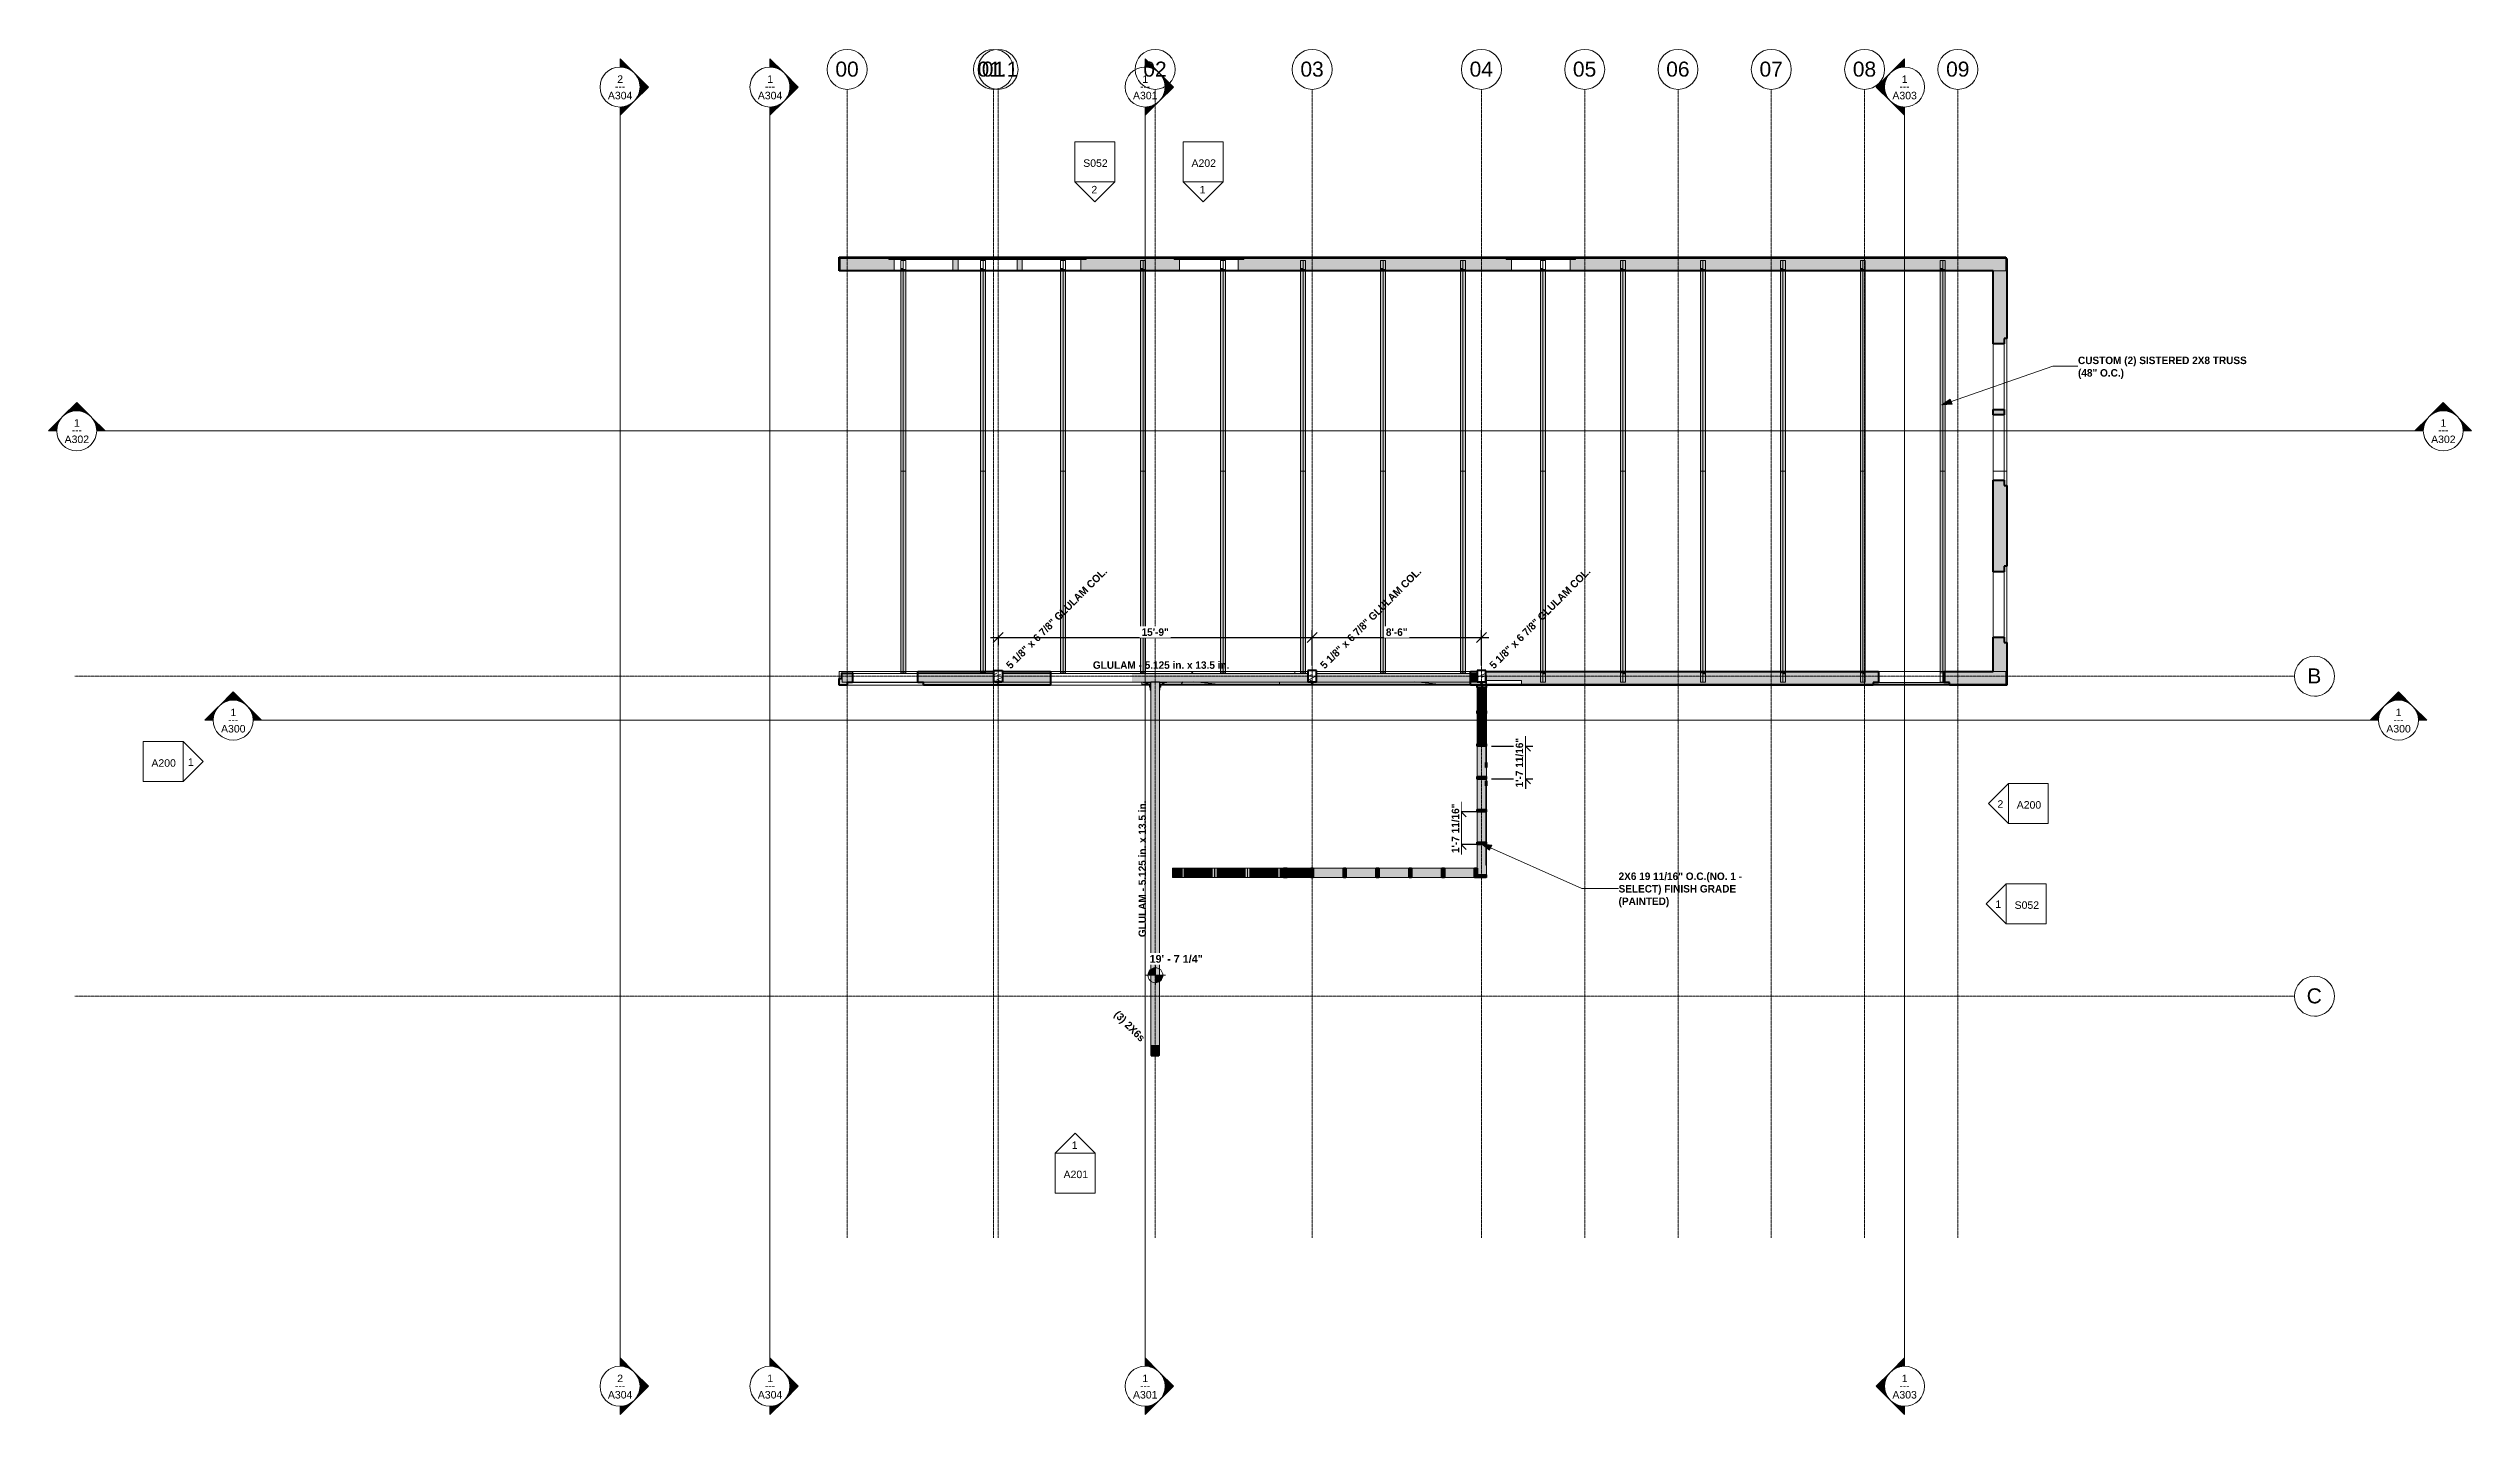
# Model space of a CAD drawing. Header units: inches. Extents: x -3192 to -1737, y 8184 to 9003.
import ezdxf

# ---------------------------------------------------------------- set-up
doc = ezdxf.new("R2010")
doc.units = ezdxf.units.IN
doc.header["$MEASUREMENT"] = 0
doc.linetypes.add('Grid Line 1_2_', pattern=[0.875, 0.5, -0.125, 0.125, -0.125])
for name, color, linetype, lineweight in [('A-ANNO-DIMS-1', 211, 'Continuous', 30), ('A-GLAZ-CWMG', 51, 'Continuous', 9), ('A-GLAZ-CWMG-2', 51, 'Continuous', 60), ('G-ANNO-DIMS', 111, 'Continuous', 9), ('G-ANNO-SYMB', 111, 'Continuous', 9), ('G-ANNO-TEXT', 231, 'Continuous', 9), ('I-WALL', 2, 'Continuous', 18), ('I-WALL-2', 2, 'Continuous', 60), ('S-BEAM', 12, 'Continuous', 9), ('S-BEAM-1', 63, 'Continuous', 9), ('S-BEAM-2', 193, 'Continuous', 9), ('S-BEAM-3', 12, 'Continuous', 60), ('S-BEAM-IDEN', 2, 'Continuous', 9), ('S-COLS', 52, 'Continuous', 9), ('S-COLS-1', 7, 'Continuous', 9), ('S-COLS-2', 52, 'Continuous', 60), ('S-COLS-3', 22, 'Continuous', 9), ('S-COLS-IDEN', 171, 'Continuous', 9), ('S-FSTN', 2, 'Continuous', 9), ('S-GRID-1', 1, 'Grid Line 1_2_', 9), ('S-GRID-IDEN', 1, 'Continuous', 9)]:
    doc.layers.add(name, color=color, linetype=linetype, lineweight=lineweight)
doc.layers.add('A-GLAZ-CWMG-1', color=235, linetype='Continuous', lineweight=9, transparency=0.4)
doc.layers.add('I-WALL-1', color=2, linetype='Continuous', lineweight=18, transparency=0.4)
doc.styles.add('Arial', font='arial.ttf', dxfattribs={"height": 9})
doc.styles.add('Arial_1', font='arial.ttf', dxfattribs={"height": 4.5})
doc.styles.add('Arial_B', font='arialbd.ttf', dxfattribs={"height": 4.642857})
doc.styles.add('Century Gothic', font='ufonts.com_century-gothic.ttf', dxfattribs={"height": 4.5})
doc.styles.add('Century Gothic_B', font='GOTHICB.TTF', dxfattribs={"height": 4.5})
doc.dimstyles.new('OD__1_16__Tol__', dxfattribs={"dimscale": 12, "dimtxt": 4.698757, "dimasz": 0.5, "dimexe": 0.375, "dimexo": 0.25, "dimgap": 0.0625, "dimtad": 1, "dimdec": 4, "dimrnd": 0.0625, "dimzin": 3, "dimdsep": 46, "dimlunit": 4, "dimtxsty": 'Century Gothic_B', "dimblk1": 'OBLIQUE', "dimblk2": 'OBLIQUE', "dimsah": 1, "dimcen": 0.09, "dimdle": 0.375, "dimazin": 0, "dimtfac": 1, "dimtdec": 4, "dimtix": 1, "dimtmove": 0, "dimatfit": 3, "dimfxl": 1, "dimtvp": 1, "dimtfill": 1, "dimfrac": 2, "dimtolj": 1, "dimtzin": 0, "dimlwd": 30, "dimlwe": 30, "dimarcsym": 2})
doc.dimstyles.new('OD__1__Tol__', dxfattribs={"dimscale": 12, "dimtxt": 4.698757, "dimasz": 0.5, "dimexe": 0.375, "dimexo": 0.25, "dimgap": 0.0625, "dimtad": 1, "dimdec": 0, "dimzin": 3, "dimdsep": 46, "dimlunit": 4, "dimtxsty": 'Century Gothic_B', "dimblk1": 'OBLIQUE', "dimblk2": 'OBLIQUE', "dimsah": 1, "dimcen": 0.09, "dimdle": 0.375, "dimazin": 0, "dimtfac": 1, "dimtdec": 4, "dimtix": 1, "dimtmove": 0, "dimatfit": 3, "dimfxl": 1, "dimtvp": 1, "dimtfill": 1, "dimfrac": 2, "dimtolj": 1, "dimtzin": 0, "dimlwd": 30, "dimlwe": 30, "dimarcsym": 2})
pattern_1 = [(94.764, (-2521.923, 8424.153), (20.0293162, -264.33073053), [2.89, -286.108]), (78.69, (-2522.163, 8427.033), (14.7692292, 97.846637), [3.671, -118.705]), (45, (-2521.443, 8430.633), (0, 24.00062), [2.715, -31.226]), (43.152, (-2519.523, 8432.553), (358.50590651, 337.59427673), [5.264, -521.098]), (77.005, (-2515.683, 8436.153), (-51.5072332, -215.190878), [3.202, -316.998]), (90, (-2514.963, 8439.273), (-24, 24), [6, -18]), (99.462, (-2514.963, 8445.273), (16.2151408, -121.2976096), [2.92, -143.067]), (95.711, (-2515.443, 8424.153), (19.2491386, -216.4749802), [2.412, -238.785]), (90, (-2515.683, 8426.553), (-24, 24), [3.6, -20.4]), (61.699, (-2515.683, 8430.153), (141.13929466, 265.5406774), [3.544, -350.812]), (37.875, (-2514.003, 8433.273), (-122.5849696, -92.67717717), [5.473, -268.169]), (50.711, (-2509.683, 8436.633), (117.3845733, 146.13938044), [3.411, -337.693]), (83.66, (-2507.523, 8439.273), (18.7314135, 192.5853557), [4.347, -212.983]), (101.889, (-2507.043, 8443.593), (69.58287241, -336.50838353), [4.66, -461.336]), (96.71, (-2508.003, 8424.153), (-26.78553556, 215.67256736), [4.108, -406.706]), (86.633, (-2508.483, 8428.233), (21.19016942, 384.16561013), [4.087, -404.618]), (56.31, (-2508.243, 8432.313), (-35.076419, -40.615467), [4.327, -82.207]), (42.51, (-2505.843, 8435.913), (262.00993717, 242.17158089), [3.907, -386.785]), (75.069, (-2502.963, 8438.553), (69.01056513, 264.79744534), [3.726, -368.854]), (90, (-2502.003, 8442.153), (-24, 24), [2.88, -21.12]), (102.995, (-2502.003, 8445.033), (-51.5072332, 215.190878), [3.202, -316.998]), (90, (-2526.003, 8431.593), (-24, 24), [0.063, -23.937]), (226.848, (-2522.403, 8434.953), (337.59427673, 358.50590651), [5.264, -521.098]), (243.435, (-2502.003, 8431.113), (-4.799914, -33.599609), [2.147, -51.519]), (261.87, (-2502.963, 8429.193), (-17.2798751, -144.9601737), [3.394, -166.312]), (293.199, (-2503.443, 8425.833), (53.7938028, -117.5174286), [1.828, -180.951]), (63.435, (-2522.403, 8434.953), (4.799914, 33.599609), [2.683, -50.982]), (83.29, (-2521.203, 8437.353), (-26.78553556, -215.67256736), [4.108, -406.706]), (100.125, (-2520.723, 8441.433), (-73.66378219, 407.70250838), [6.826, -675.804]), (100.305, (-2524.563, 8424.153), (-28.2248388, 143.232332), [2.683, -265.645]), (74.476, (-2525.043, 8426.793), (-74.47540965, -263.31229919), [4.484, -443.873]), (47.121, (-2523.843, 8431.113), (-289.84112791, -310.28971512), [4.585, -453.934]), (55.305, (-2520.723, 8434.473), (165.50303544, 241.72817335), [3.795, -375.679]), (80.538, (-2518.563, 8437.593), (16.2151408, 121.2976096), [4.38, -141.607]), (96.582, (-2517.843, 8441.913), (46.17851199, -408.21037087), [6.281, -621.859]), (98.13, (-2518.563, 8424.153), (17.2798751, -144.9601737), [3.394, -166.312]), (78.69, (-2519.043, 8427.513), (14.7692292, 97.846637), [3.671, -118.705]), (47.49, (-2518.323, 8431.113), (-242.17158089, -262.00993717), [3.907, -386.785]), (45, (-2515.683, 8433.993), (0, 24.00062), [4.412, -29.529]), (72.646, (-2512.563, 8437.113), (-98.7331841, -311.14572085), [4.023, -398.29]), (93.366, (-2511.363, 8440.953), (21.18346446, -384.16597991), [4.087, -404.618]), (107.103, (-2511.603, 8445.033), (-75.3745247, 238.96152613), [3.264, -323.171]), (98.746, (-2512.563, 8424.153), (-27.60680008, 167.44529743), [3.157, -312.514]), (75.069, (-2513.043, 8427.273), (69.01056513, 264.79744534), [3.726, -368.854]), (57.995, (-2512.083, 8430.873), (-76.3139748, -117.3041158), [4.528, -221.887]), (40.101, (-2509.683, 8434.713), (-313.24407783, -262.52245709), [5.961, -590.186]), (74.055, (-2505.123, 8438.553), (-30.3394132, -94.1891725), [3.494, -171.228]), (96.009, (-2504.163, 8441.913), (-26.49841584, 239.73726688), [4.585, -453.934]), (113.199, (-2504.643, 8446.473), (-53.7938028, 117.5174286), [1.828, -180.951]), (99.462, (-2505.363, 8424.153), (16.2151408, -121.2976096), [2.92, -143.067]), (79.992, (-2505.843, 8427.033), (45.26219381, 264.48359408), [4.143, -410.161]), (52.595, (-2505.123, 8431.113), (238.21694532, 313.36391941), [5.136, -508.486]), (60.945, (-2526.003, 8435.193), (91.9257102, 170.2633483), [2.471, -244.624]), (79.216, (-2524.803, 8437.353), (-74.2040015, -383.5801134), [5.131, -507.931]), (97.125, (-2523.843, 8442.393), (18.0921544, -168.7389667), [5.805, -187.689])]

msp = doc.modelspace()

# ---------------------------------------------------------------- texts
at = {"layer": 'G-ANNO-SYMB', "char_height": 4.5, "attachment_point": 1}
for s, insert, width, style in [('A304', (-2856.08127, 8977.26772), 17.877, 'Arial_1'), ('---', (-2851.78488, 8982.83249), 7.7265, 'Century Gothic'), ('2', (-2850.45923, 8987.08584), 4.242, 'Arial_1'), ('A304', (-2766.08127, 8977.26772), 17.877, 'Arial_1'), ('---', (-2761.78488, 8982.83249), 7.7265, 'Century Gothic'), ('1', (-2760.45923, 8987.08584), 4.242, 'Arial_1'), ('A301', (-2540.90047, 8977.26772), 17.877, 'Arial_1'), ('---', (-2536.60408, 8982.83249), 7.7265, 'Century Gothic'), ('1', (-2535.27842, 8987.08584), 4.242, 'Arial_1'), ('A303', (-2085.08127, 8977.26772), 17.877, 'Arial_1'), ('---', (-2080.78488, 8982.83249), 7.7265, 'Century Gothic'), ('1', (-2079.45923, 8987.08584), 4.242, 'Arial_1'), ('S052', (-2570.77066, 8936.71069), 17.877, 'Arial_1'), ('A202', (-2505.77066, 8936.71069), 17.877, 'Arial_1'), ('2', (-2565.88448, 8920.78161), 4.242, 'Arial_1'), ('1', (-2500.88448, 8920.78161), 4.242, 'Arial_1'), ('A302', (-3182.17931, 8770.98206), 17.877, 'Arial_1'), ('---', (-3177.88291, 8776.54683), 7.7265, 'Century Gothic'), ('1', (-3176.55726, 8780.80018), 4.242, 'Arial_1'), ('A302', (-1761.73031, 8770.98206), 17.877, 'Arial_1'), ('---', (-1757.43392, 8776.54683), 7.7265, 'Century Gothic'), ('1', (-1756.10826, 8780.80018), 4.242, 'Arial_1'), ('A300', (-3088.27446, 8597.30318), 17.877, 'Arial_1'), ('---', (-3083.97807, 8602.86796), 7.7265, 'Century Gothic'), ('1', (-3082.65241, 8607.1213), 4.242, 'Arial_1'), ('A300', (-1788.62646, 8597.30318), 17.877, 'Arial_1'), ('---', (-1784.33007, 8602.86796), 7.7265, 'Century Gothic'), ('1', (-1783.00441, 8607.1213), 4.242, 'Arial_1'), ('A200', (-3130.05978, 8576.75331), 17.877, 'Arial_1'), ('1', (-3108.18674, 8577.2931), 4.242, 'Arial_1'), ('2', (-2022.03924, 8552.14827), 4.242, 'Arial_1'), ('A200', (-2010.45655, 8551.60848), 17.877, 'Arial_1'), ('1', (-2023.31654, 8492.00668), 4.242, 'Arial_1'), ('S052', (-2011.73384, 8491.46689), 17.877, 'Arial_1'), ('1', (-2577.66791, 8347.4062), 4.242, 'Arial_1'), ('A201', (-2582.55409, 8329.87954), 17.877, 'Arial_1'), ('2', (-2850.45923, 8207.4683), 4.242, 'Arial_1'), ('1', (-2760.45923, 8207.4683), 4.242, 'Arial_1'), ('1', (-2535.27842, 8207.4683), 4.242, 'Arial_1'), ('1', (-2079.45923, 8207.4683), 4.242, 'Arial_1'), ('A304', (-2856.08127, 8197.65018), 17.877, 'Arial_1'), ('---', (-2851.78488, 8203.21495), 7.7265, 'Century Gothic'), ('A304', (-2766.08127, 8197.65018), 17.877, 'Arial_1'), ('---', (-2761.78488, 8203.21495), 7.7265, 'Century Gothic'), ('A301', (-2540.90047, 8197.65018), 17.877, 'Arial_1'), ('---', (-2536.60408, 8203.21495), 7.7265, 'Century Gothic'), ('A303', (-2085.08127, 8197.65018), 17.877, 'Arial_1'), ('---', (-2080.78488, 8203.21495), 7.7265, 'Century Gothic')]:
    msp.add_mtext(s, dxfattribs=dict(at, insert=insert, width=width, style=style))
at = {"layer": 'G-ANNO-TEXT', "char_height": 4.5, "attachment_point": 1, "style": 'Century Gothic_B'}
for s, insert, width in [('CUSTOM (2) SISTERED 2X8 TRUSS', (-1973.69344, 8818.35374), 117.1095), ('(48" O.C.)', (-1973.69344, 8810.85374), 36.2085), ('2X6 19 11/16" O.C.(NO. 1 -', (-2249.44847, 8508.78754), 98.9295), ('SELECT) FINISH GRADE', (-2249.44847, 8501.28754), 81.3555), ('(PAINTED)', (-2249.44847, 8493.78754), 36.5115)]:
    msp.add_mtext(s, dxfattribs=dict(at, insert=insert, width=width))
at = {"layer": 'S-BEAM-IDEN', "insert": (-2537.56226, 8470.02703), "char_height": 4.5, "width": 103.4745, "attachment_point": 1, "rotation": 90, "style": 'Century Gothic_B'}
msp.add_mtext('GLULAM - 5.125 in. x 13.5 in.', dxfattribs=at)
at = {"layer": 'S-COLS-IDEN', "char_height": 4.5, "attachment_point": 1, "style": 'Century Gothic_B'}
for s, insert, width, rotation in [('5 1/8" x 6 7/8" GLULAM COL.', (-2429.01275, 8633.82039), 104.838, 45), ('5 1/8" x 6 7/8" GLULAM COL.', (-2327.45025, 8633.82039), 104.838, 45), ('(3) 2X6s', (-2549.45038, 8426.38494), 29.694, 315)]:
    msp.add_mtext(s, dxfattribs=dict(at, insert=insert, width=width, rotation=rotation))
at = {"layer": 'S-GRID-IDEN', "char_height": 9, "attachment_point": 1, "style": 'Arial'}
for s, insert, width in [('00', (-2719.53171, 8995.36194), 16.968), ('01.1', (-2634.2133, 8995.36194), 29.694), ('01', (-2631.65671, 8995.36194), 16.968), ('02', (-2534.68796, 8995.36194), 16.968), ('03', (-2440.40671, 8995.36194), 16.968), ('04', (-2338.84421, 8995.36194), 16.968), ('05', (-2276.84421, 8995.36194), 16.968), ('06', (-2220.84421, 8995.36194), 16.968), ('07', (-2164.84421, 8995.36194), 16.968), ('08', (-2108.84421, 8995.36194), 16.968), ('09', (-2052.84421, 8995.36194), 16.968), ('B', (-1836.04381, 8631.2644), 10.1505), ('C', (-1836.42176, 8439.2644), 11.0595)]:
    msp.add_mtext(s, dxfattribs=dict(at, insert=insert, width=width))

# ---------------------------------------------------------------- blocks, each defined once
blk = doc.blocks.new('Dimension Lumber - GLULAM - 5_125 in_ x 13_5 in_-2274259-FRAMING - ROOF')
at = {"layer": 'S-BEAM-1'}
h = blk.add_hatch(color=256, dxfattribs=at)
h.paths.add_polyline_path([(112.1, 2.6), (-112.1, 2.6), (-112.1, -2.6), (112.1, -2.6), (112.1, 2.2)], flags=0)
h.paths.add_polyline_path([(111.9, 2.2), (111.9, -2.3), (106.4, -2.3), (106.4, 2.2)], flags=0)
at = {"layer": 'S-BEAM'}
for p, q in [((-112.1, 2.6), (-112.1, -2.6)), ((112.1, 2.6), (-112.1, 2.6)), ((112.1, -2.6), (112.1, 2.6)), ((112.1, -2.6), (-112.1, -2.6))]:
    blk.add_line(p, q, dxfattribs=at)
blk = doc.blocks.new('Timber-Column - 5 1_8_ x 6 7_8_ GLULAM COL_-1961978-FRAMING - ROOF')
at = {"layer": 'S-COLS-1'}
h = blk.add_hatch(dxfattribs=at)
h.set_pattern_fill('FP_1', color=256, style=0, pattern_type=2)
h.set_pattern_definition([(216.87, (8430.289, -2523.257), (23.98977143, 15.99364286), [3.998, -35.986]), (206.565, (8435.087, -2525.656), (-7.9970807, -7.9966192), [8.941, -8.941]), (198.435, (8435.087, -2529.654), (-15.9938446, -7.99709826), [5.058, -20.23])])
h.paths.add_polyline_path([(-2.6, -3.4), (2.6, -3.4), (2.6, 3.4), (-2.6, 3.4), (-2.6, -1.7)], flags=0)
at = {"layer": 'S-COLS-2'}
for p, q in [((-2.6, 3.4), (-2.6, -3.4)), ((2.6, 3.4), (-2.6, 3.4)), ((2.6, -3.4), (2.6, 3.4)), ((-2.6, -3.4), (2.6, -3.4))]:
    blk.add_line(p, q, dxfattribs=at)
blk = doc.blocks.new('Rectangular Mullion - Stud - Base_Head-1810184-FRAMING - ROOF')
at = {"layer": 'A-GLAZ-CWMG-1'}
for points in [[(-2328.8, 8507.3), (-2328.8, 8513.1), (-2329.1, 8513.1), (-2329.1, 8525.5), (-2334.3, 8525.5), (-2334.3, 8507.3), (-2329.1, 8507.3)], [(-2328.8, 8505.8), (-2328.8, 8507.3), (-2334.3, 8507.3), (-2334.3, 8505.8)]]:
    blk.add_hatch(color=256, dxfattribs=at).paths.add_polyline_path(points, flags=0)
at = {"layer": 'A-GLAZ-CWMG'}
for p, q in [((-2334.3, 8511.3), (-2334.3, 8525.5)), ((-2334.3, 8511.3), (-2334.3, 8525.5)), ((-2334.3, 8507.3), (-2334.3, 8511.3)), ((-2334.3, 8507.3), (-2334.3, 8511.3)), ((-2328.8, 8513.1), (-2328.8, 8507.3)), ((-2328.8, 8507.3), (-2328.8, 8513.1)), ((-2334.3, 8505.8), (-2334.3, 8507.3)), ((-2334.3, 8505.8), (-2334.3, 8507.3)), ((-2328.8, 8505.8), (-2334.3, 8505.8)), ((-2334.3, 8505.8), (-2328.8, 8505.8)), ((-2328.8, 8507.3), (-2328.8, 8505.8)), ((-2328.8, 8505.8), (-2328.8, 8507.3))]:
    blk.add_line(p, q, dxfattribs=at)
blk = doc.blocks.new('Rectangular Mullion - Stud - Base_Head-1810188-FRAMING - ROOF')
at = {"layer": 'A-GLAZ-CWMG-1'}
for points in [[(-2329.1, 8527), (-2329.1, 8545.2), (-2334.3, 8545.2), (-2334.3, 8527)], [(-2329.1, 8525.5), (-2329.1, 8527), (-2334.3, 8527), (-2334.3, 8525.5)]]:
    blk.add_hatch(color=256, dxfattribs=at).paths.add_polyline_path(points, flags=0)
at = {"layer": 'A-GLAZ-CWMG'}
for p, q in [((-2334.3, 8527), (-2334.3, 8545.2)), ((-2334.3, 8527), (-2334.3, 8545.2)), ((-2334.3, 8525.5), (-2334.3, 8527)), ((-2334.3, 8525.5), (-2334.3, 8527))]:
    blk.add_line(p, q, dxfattribs=at)
blk = doc.blocks.new('Rectangular Mullion - Stud - Base_Head-V1-FRAMING - ROOF')
at = {"layer": 'A-GLAZ-CWMG-1'}
for points in [[(-2334.3, 8546.7), (-2329.1, 8546.7), (-2329.1, 8563.7), (-2328.8, 8563.7), (-2328.8, 8564.9), (-2334.3, 8564.9), (-2334.3, 8560.1)], [(-2329.1, 8545.2), (-2329.1, 8546.7), (-2334.3, 8546.7), (-2334.3, 8545.2)]]:
    blk.add_hatch(color=256, dxfattribs=at).paths.add_polyline_path(points, flags=0)
at = {"layer": 'A-GLAZ-CWMG'}
for p, q in [((-2334.3, 8546.7), (-2334.3, 8564.9)), ((-2334.3, 8546.7), (-2334.3, 8564.9)), ((-2328.8, 8564.9), (-2328.8, 8563.7)), ((-2328.8, 8563.7), (-2328.8, 8564.9)), ((-2334.3, 8545.2), (-2334.3, 8546.7)), ((-2334.3, 8545.2), (-2334.3, 8546.7))]:
    blk.add_line(p, q, dxfattribs=at)
blk = doc.blocks.new('Rectangular Mullion - Stud - Vertical-1966620-FRAMING - ROOF')
at = {"layer": 'A-GLAZ-CWMG'}
h = blk.add_hatch(dxfattribs=at)
h.set_pattern_fill('FP_2', color=256, style=0, pattern_type=2)
h.set_pattern_definition(pattern_1)
h.paths.add_polyline_path([(-1.5, -0.2), (-1.5, 0), (-0.2, 0), (-0.2, -0.2), (-1, -0.2)], flags=0)
h = blk.add_hatch(dxfattribs=at)
h.set_pattern_fill('FP_2', color=256, style=0, pattern_type=2)
h.set_pattern_definition(pattern_1)
h.paths.add_polyline_path([(-1.5, -5.5), (-1.5, -0.2), (-0.2, -0.2), (-0.2, -5.5), (-1, -5.5)], flags=0)
h = blk.add_hatch(dxfattribs=at)
h.set_pattern_fill('FP_2', color=256, style=0, pattern_type=2)
h.set_pattern_definition(pattern_1)
h.paths.add_polyline_path([(-0.2, 0), (0, 0), (0, -0.2), (-0.2, -0.2), (-0.2, -0.1)], flags=0)
at = {"layer": 'A-GLAZ-CWMG-2'}
for p, q in [((0, 0), (-1.5, 0)), ((-1.5, 0), (-1.5, -5.5)), ((0, -5.5), (0, 0)), ((-1.5, -5.5), (0, -5.5))]:
    blk.add_line(p, q, dxfattribs=at)
blk = doc.blocks.new('Rectangular Mullion - Stud - Vertical-1966279-FRAMING - ROOF')
at = {"layer": 'A-GLAZ-CWMG'}
for p, q in [((-1.5, 0), (-1.5, -5.5)), ((0, 0), (-1.5, 0)), ((0, -5.5), (0, 0)), ((-1.5, -5.5), (0, -5.5))]:
    blk.add_line(p, q, dxfattribs=at)
blk = doc.blocks.new('Rectangular Mullion - Stud - Vertical-1966617-FRAMING - ROOF')
at = {"layer": 'A-GLAZ-CWMG'}
h = blk.add_hatch(dxfattribs=at)
h.set_pattern_fill('FP_3', color=256, style=0, pattern_type=2)
h.set_pattern_definition([(94.764, (-2426.107, 8424.153), (20.0293162, -264.33073053), [2.89, -286.108]), (78.69, (-2426.347, 8427.033), (14.7692292, 97.846637), [3.671, -118.705]), (45, (-2425.627, 8430.633), (0, 24.00062), [2.715, -31.226]), (43.152, (-2423.707, 8432.553), (358.50590651, 337.59427673), [5.264, -521.098]), (77.005, (-2419.867, 8436.153), (-51.5072332, -215.190878), [3.202, -316.998]), (90, (-2419.147, 8439.273), (-24, 24), [6, -18]), (99.462, (-2419.147, 8445.273), (16.2151408, -121.2976096), [2.92, -143.067]), (95.711, (-2419.627, 8424.153), (19.2491386, -216.4749802), [2.412, -238.785]), (90, (-2419.867, 8426.553), (-24, 24), [3.6, -20.4]), (61.699, (-2419.867, 8430.153), (141.13929466, 265.5406774), [3.544, -350.812]), (37.875, (-2418.187, 8433.273), (-122.5849696, -92.67717717), [5.473, -268.169]), (50.711, (-2413.867, 8436.633), (117.3845733, 146.13938044), [3.411, -337.693]), (83.66, (-2411.707, 8439.273), (18.7314135, 192.5853557), [4.347, -212.983]), (101.889, (-2411.227, 8443.593), (69.58287241, -336.50838353), [4.66, -461.336]), (96.71, (-2412.187, 8424.153), (-26.78553556, 215.67256736), [4.108, -406.706]), (86.633, (-2412.667, 8428.233), (21.19016942, 384.16561013), [4.087, -404.618]), (56.31, (-2412.427, 8432.313), (-35.076419, -40.615467), [4.327, -82.207]), (42.51, (-2410.027, 8435.913), (262.00993717, 242.17158089), [3.907, -386.785]), (75.069, (-2407.147, 8438.553), (69.01056513, 264.79744534), [3.726, -368.854]), (90, (-2406.187, 8442.153), (-24, 24), [2.88, -21.12]), (102.995, (-2406.187, 8445.033), (-51.5072332, 215.190878), [3.202, -316.998]), (90, (-2430.187, 8431.593), (-24, 24), [0.063, -23.937]), (226.848, (-2426.587, 8434.953), (337.59427673, 358.50590651), [5.264, -521.098]), (243.435, (-2406.187, 8431.113), (-4.799914, -33.599609), [2.147, -51.519]), (261.87, (-2407.147, 8429.193), (-17.2798751, -144.9601737), [3.394, -166.312]), (293.199, (-2407.627, 8425.833), (53.7938028, -117.5174286), [1.828, -180.951]), (63.435, (-2426.587, 8434.953), (4.799914, 33.599609), [2.683, -50.982]), (83.29, (-2425.387, 8437.353), (-26.78553556, -215.67256736), [4.108, -406.706]), (100.125, (-2424.907, 8441.433), (-73.66378219, 407.70250838), [6.826, -675.804]), (100.305, (-2428.747, 8424.153), (-28.2248388, 143.232332), [2.683, -265.645]), (74.476, (-2429.227, 8426.793), (-74.47540965, -263.31229919), [4.484, -443.873]), (47.121, (-2428.027, 8431.113), (-289.84112791, -310.28971512), [4.585, -453.934]), (55.305, (-2424.907, 8434.473), (165.50303544, 241.72817335), [3.795, -375.679]), (80.538, (-2422.747, 8437.593), (16.2151408, 121.2976096), [4.38, -141.607]), (96.582, (-2422.027, 8441.913), (46.17851199, -408.21037087), [6.281, -621.859]), (98.13, (-2422.747, 8424.153), (17.2798751, -144.9601737), [3.394, -166.312]), (78.69, (-2423.227, 8427.513), (14.7692292, 97.846637), [3.671, -118.705]), (47.49, (-2422.507, 8431.113), (-242.17158089, -262.00993717), [3.907, -386.785]), (45, (-2419.867, 8433.993), (0, 24.00062), [4.412, -29.529]), (72.646, (-2416.747, 8437.113), (-98.7331841, -311.14572085), [4.023, -398.29]), (93.366, (-2415.547, 8440.953), (21.18346446, -384.16597991), [4.087, -404.618]), (107.103, (-2415.787, 8445.033), (-75.3745247, 238.96152613), [3.264, -323.171]), (98.746, (-2416.747, 8424.153), (-27.60680008, 167.44529743), [3.157, -312.514]), (75.069, (-2417.227, 8427.273), (69.01056513, 264.79744534), [3.726, -368.854]), (57.995, (-2416.267, 8430.873), (-76.3139748, -117.3041158), [4.528, -221.887]), (40.101, (-2413.867, 8434.713), (-313.24407783, -262.52245709), [5.961, -590.186]), (74.055, (-2409.307, 8438.553), (-30.3394132, -94.1891725), [3.494, -171.228]), (96.009, (-2408.347, 8441.913), (-26.49841584, 239.73726688), [4.585, -453.934]), (113.199, (-2408.827, 8446.473), (-53.7938028, 117.5174286), [1.828, -180.951]), (99.462, (-2409.547, 8424.153), (16.2151408, -121.2976096), [2.92, -143.067]), (79.992, (-2410.027, 8427.033), (45.26219381, 264.48359408), [4.143, -410.161]), (52.595, (-2409.307, 8431.113), (238.21694532, 313.36391941), [5.136, -508.486]), (60.945, (-2430.187, 8435.193), (91.9257102, 170.2633483), [2.471, -244.624]), (79.216, (-2428.987, 8437.353), (-74.2040015, -383.5801134), [5.131, -507.931]), (97.125, (-2428.027, 8442.393), (18.0921544, -168.7389667), [5.805, -187.689])])
h.paths.add_polyline_path([(0, 0), (1.5, 0), (1.5, -0.2), (0, -0.2)], flags=0)
for p, q in [((0, -5.5), (0, -0.2)), ((1.5, -5.5), (0, -5.5)), ((1.5, -0.2), (1.5, -5.5))]:
    blk.add_line(p, q, dxfattribs=at)
at = {"layer": 'A-GLAZ-CWMG-2'}
for p, q in [((1.5, 0), (0, 0)), ((0, 0), (0, -5.5)), ((1.5, -5.5), (1.5, 0)), ((0, -5.5), (1.5, -5.5))]:
    blk.add_line(p, q, dxfattribs=at)
blk = doc.blocks.new('Rectangular Mullion - Stud - Vertical-V2-FRAMING - ROOF')
at = {"layer": 'A-GLAZ-CWMG'}
h = blk.add_hatch(dxfattribs=at)
h.set_pattern_fill('FP_4', color=256, style=0, pattern_type=2)
h.set_pattern_definition([(94.764, (-2445.791, 8424.153), (20.0293162, -264.33073053), [2.89, -286.108]), (78.69, (-2446.031, 8427.033), (14.7692292, 97.846637), [3.671, -118.705]), (45, (-2445.311, 8430.633), (0, 24.00062), [2.715, -31.226]), (43.152, (-2443.391, 8432.553), (358.50590651, 337.59427673), [5.264, -521.098]), (77.005, (-2439.551, 8436.153), (-51.5072332, -215.190878), [3.202, -316.998]), (90, (-2438.83, 8439.273), (-24, 24), [6, -18]), (99.462, (-2438.831, 8445.273), (16.2151408, -121.2976096), [2.92, -143.067]), (95.711, (-2439.311, 8424.153), (19.2491386, -216.4749802), [2.412, -238.785]), (90, (-2439.55, 8426.553), (-24, 24), [3.6, -20.4]), (61.699, (-2439.551, 8430.153), (141.13929466, 265.5406774), [3.544, -350.812]), (37.875, (-2437.871, 8433.273), (-122.5849696, -92.67717717), [5.473, -268.169]), (50.711, (-2433.551, 8436.633), (117.3845733, 146.13938044), [3.411, -337.693]), (83.66, (-2431.391, 8439.273), (18.7314135, 192.5853557), [4.347, -212.983]), (101.889, (-2430.911, 8443.593), (69.58287241, -336.50838353), [4.66, -461.336]), (96.71, (-2431.871, 8424.153), (-26.78553556, 215.67256736), [4.108, -406.706]), (86.633, (-2432.351, 8428.233), (21.19016942, 384.16561013), [4.087, -404.618]), (56.31, (-2432.111, 8432.313), (-35.076419, -40.615467), [4.327, -82.207]), (42.51, (-2429.711, 8435.913), (262.00993717, 242.17158089), [3.907, -386.785]), (75.069, (-2426.831, 8438.553), (69.01056513, 264.79744534), [3.726, -368.854]), (90, (-2425.87, 8442.153), (-24, 24), [2.88, -21.12]), (102.995, (-2425.871, 8445.033), (-51.5072332, 215.190878), [3.202, -316.998]), (90, (-2449.87, 8431.593), (-24, 24), [0.063, -23.937]), (226.848, (-2446.271, 8434.953), (337.59427673, 358.50590651), [5.264, -521.098]), (243.435, (-2425.871, 8431.113), (-4.799914, -33.599609), [2.147, -51.519]), (261.87, (-2426.831, 8429.193), (-17.2798751, -144.9601737), [3.394, -166.312]), (293.199, (-2427.311, 8425.833), (53.7938028, -117.5174286), [1.828, -180.951]), (63.435, (-2446.271, 8434.953), (4.799914, 33.599609), [2.683, -50.982]), (83.29, (-2445.071, 8437.353), (-26.78553556, -215.67256736), [4.108, -406.706]), (100.125, (-2444.591, 8441.433), (-73.66378219, 407.70250838), [6.826, -675.804]), (100.305, (-2448.431, 8424.153), (-28.2248388, 143.232332), [2.683, -265.645]), (74.476, (-2448.911, 8426.793), (-74.47540965, -263.31229919), [4.484, -443.873]), (47.121, (-2447.711, 8431.113), (-289.84112791, -310.28971512), [4.585, -453.934]), (55.305, (-2444.591, 8434.473), (165.50303544, 241.72817335), [3.795, -375.679]), (80.538, (-2442.431, 8437.593), (16.2151408, 121.2976096), [4.38, -141.607]), (96.582, (-2441.711, 8441.913), (46.17851199, -408.21037087), [6.281, -621.859]), (98.13, (-2442.431, 8424.153), (17.2798751, -144.9601737), [3.394, -166.312]), (78.69, (-2442.911, 8427.513), (14.7692292, 97.846637), [3.671, -118.705]), (47.49, (-2442.191, 8431.113), (-242.17158089, -262.00993717), [3.907, -386.785]), (45, (-2439.551, 8433.993), (0, 24.00062), [4.412, -29.529]), (72.646, (-2436.431, 8437.113), (-98.7331841, -311.14572085), [4.023, -398.29]), (93.366, (-2435.231, 8440.953), (21.18346446, -384.16597991), [4.087, -404.618]), (107.103, (-2435.471, 8445.033), (-75.3745247, 238.96152613), [3.264, -323.171]), (98.746, (-2436.431, 8424.153), (-27.60680008, 167.44529743), [3.157, -312.514]), (75.069, (-2436.911, 8427.273), (69.01056513, 264.79744534), [3.726, -368.854]), (57.995, (-2435.951, 8430.873), (-76.3139748, -117.3041158), [4.528, -221.887]), (40.101, (-2433.551, 8434.713), (-313.24407783, -262.52245709), [5.961, -590.186]), (74.055, (-2428.991, 8438.553), (-30.3394132, -94.1891725), [3.494, -171.228]), (96.009, (-2428.031, 8441.913), (-26.49841584, 239.73726688), [4.585, -453.934]), (113.199, (-2428.511, 8446.473), (-53.7938028, 117.5174286), [1.828, -180.951]), (99.462, (-2429.231, 8424.153), (16.2151408, -121.2976096), [2.92, -143.067]), (79.992, (-2429.711, 8427.033), (45.26219381, 264.48359408), [4.143, -410.161]), (52.595, (-2428.991, 8431.113), (238.21694532, 313.36391941), [5.136, -508.486]), (60.945, (-2449.871, 8435.193), (91.9257102, 170.2633483), [2.471, -244.624]), (79.216, (-2448.671, 8437.353), (-74.2040015, -383.5801134), [5.131, -507.931]), (97.125, (-2447.711, 8442.393), (18.0921544, -168.7389667), [5.805, -187.689])])
h.paths.add_polyline_path([(0, 0), (1.5, 0), (1.5, -0.2), (0, -0.2)], flags=0)
for p, q in [((0, -5.5), (0, -0.2)), ((1.5, -5.5), (0, -5.5)), ((1.5, -0.2), (1.5, -5.5))]:
    blk.add_line(p, q, dxfattribs=at)
at = {"layer": 'A-GLAZ-CWMG-2'}
for p, q in [((1.5, 0), (0, 0)), ((0, 0), (0, -5.5)), ((1.5, -5.5), (1.5, 0)), ((0, -5.5), (1.5, -5.5))]:
    blk.add_line(p, q, dxfattribs=at)
blk = doc.blocks.new('Rectangular Mullion - Stud - Vertical-V3-FRAMING - ROOF')
at = {"layer": 'A-GLAZ-CWMG'}
for p, q in [((0, -5.5), (0, 0)), ((0, 0), (1.5, 0)), ((1.5, 0), (1.5, -5.5)), ((1.5, -5.5), (0, -5.5))]:
    blk.add_line(p, q, dxfattribs=at)
at = {"layer": 'A-GLAZ-CWMG-2'}
for p, q in [((1.5, 0), (0, 0)), ((0, 0), (0, -5.5)), ((1.5, -5.5), (1.5, 0)), ((0, -5.5), (1.5, -5.5))]:
    blk.add_line(p, q, dxfattribs=at)
blk = doc.blocks.new('Rectangular Mullion - Stud - Base_Head-1810186-FRAMING - ROOF')
at = {"layer": 'A-GLAZ-CWMG-1'}
for points in [[(-2329.1, 8566.4), (-2328.8, 8566.4), (-2328.8, 8571.8), (-2329.1, 8571.8), (-2329.1, 8584.6), (-2334.3, 8584.6), (-2334.3, 8566.4)], [(-2328.8, 8564.9), (-2328.8, 8566.4), (-2334.3, 8566.4), (-2334.3, 8564.9), (-2329.1, 8564.9)]]:
    blk.add_hatch(color=256, dxfattribs=at).paths.add_polyline_path(points, flags=0)
at = {"layer": 'A-GLAZ-CWMG'}
for p, q in [((-2334.3, 8566.4), (-2334.3, 8584.6)), ((-2334.3, 8566.4), (-2334.3, 8584.6)), ((-2334.3, 8564.9), (-2334.3, 8566.4)), ((-2334.3, 8564.9), (-2334.3, 8566.4)), ((-2328.8, 8571.8), (-2328.8, 8566.4)), ((-2328.8, 8566.4), (-2328.8, 8571.8)), ((-2328.8, 8566.4), (-2328.8, 8564.9)), ((-2328.8, 8564.9), (-2328.8, 8566.4))]:
    blk.add_line(p, q, dxfattribs=at)
blk = doc.blocks.new('Rectangular Mullion - Stud - Base_Head-V4-FRAMING - ROOF')
at = {"layer": 'A-GLAZ-CWMG-1'}
for points in [[(-2334.3, 8586.1), (-2329.1, 8586.1), (-2329.1, 8604.2), (-2334.3, 8604.2), (-2334.3, 8597.1)], [(-2329.1, 8584.6), (-2329.1, 8586.1), (-2334.3, 8586.1), (-2334.3, 8584.6)]]:
    blk.add_hatch(color=256, dxfattribs=at).paths.add_polyline_path(points, flags=0)
at = {"layer": 'A-GLAZ-CWMG'}
for p, q in [((-2334.3, 8586.1), (-2334.3, 8604.2)), ((-2334.3, 8586.1), (-2334.3, 8604.2)), ((-2334.3, 8584.6), (-2334.3, 8586.1)), ((-2334.3, 8584.6), (-2334.3, 8586.1))]:
    blk.add_line(p, q, dxfattribs=at)
blk = doc.blocks.new('Rectangular Mullion - Stud - Vertical-1966618-FRAMING - ROOF')
at = {"layer": 'A-GLAZ-CWMG'}
h = blk.add_hatch(dxfattribs=at)
h.set_pattern_fill('FP_5', color=256, style=0, pattern_type=2)
h.set_pattern_definition([(94.764, (-2485.158, 8424.153), (20.0293162, -264.33073053), [2.89, -286.108]), (78.69, (-2485.398, 8427.033), (14.7692292, 97.846637), [3.671, -118.705]), (45, (-2484.678, 8430.633), (0, 24.00062), [2.715, -31.226]), (43.152, (-2482.758, 8432.553), (358.50590651, 337.59427673), [5.264, -521.098]), (77.005, (-2478.918, 8436.153), (-51.5072332, -215.190878), [3.202, -316.998]), (90, (-2478.198, 8439.273), (-24, 24), [6, -18]), (99.462, (-2478.198, 8445.273), (16.2151408, -121.2976096), [2.92, -143.067]), (95.711, (-2478.678, 8424.153), (19.2491386, -216.4749802), [2.412, -238.785]), (90, (-2478.918, 8426.553), (-24, 24), [3.6, -20.4]), (61.699, (-2478.918, 8430.153), (141.13929466, 265.5406774), [3.544, -350.812]), (37.875, (-2477.238, 8433.273), (-122.5849696, -92.67717717), [5.473, -268.169]), (50.711, (-2472.918, 8436.633), (117.3845733, 146.13938044), [3.411, -337.693]), (83.66, (-2470.758, 8439.273), (18.7314135, 192.5853557), [4.347, -212.983]), (101.889, (-2470.278, 8443.593), (69.58287241, -336.50838353), [4.66, -461.336]), (96.71, (-2471.238, 8424.153), (-26.78553556, 215.67256736), [4.108, -406.706]), (86.633, (-2471.718, 8428.233), (21.19016942, 384.16561013), [4.087, -404.618]), (56.31, (-2471.478, 8432.313), (-35.076419, -40.615467), [4.327, -82.207]), (42.51, (-2469.078, 8435.913), (262.00993717, 242.17158089), [3.907, -386.785]), (75.069, (-2466.198, 8438.553), (69.01056513, 264.79744534), [3.726, -368.854]), (90, (-2465.238, 8442.153), (-24, 24), [2.88, -21.12]), (102.995, (-2465.238, 8445.033), (-51.5072332, 215.190878), [3.202, -316.998]), (90, (-2489.238, 8431.593), (-24, 24), [0.063, -23.937]), (226.848, (-2485.638, 8434.953), (337.59427673, 358.50590651), [5.264, -521.098]), (243.435, (-2465.238, 8431.113), (-4.799914, -33.599609), [2.147, -51.519]), (261.87, (-2466.198, 8429.193), (-17.2798751, -144.9601737), [3.394, -166.312]), (293.199, (-2466.678, 8425.833), (53.7938028, -117.5174286), [1.828, -180.951]), (63.435, (-2485.638, 8434.953), (4.799914, 33.599609), [2.683, -50.982]), (83.29, (-2484.438, 8437.353), (-26.78553556, -215.67256736), [4.108, -406.706]), (100.125, (-2483.958, 8441.433), (-73.66378219, 407.70250838), [6.826, -675.804]), (100.305, (-2487.798, 8424.153), (-28.2248388, 143.232332), [2.683, -265.645]), (74.476, (-2488.278, 8426.793), (-74.47540965, -263.31229919), [4.484, -443.873]), (47.121, (-2487.078, 8431.113), (-289.84112791, -310.28971512), [4.585, -453.934]), (55.305, (-2483.958, 8434.473), (165.50303544, 241.72817335), [3.795, -375.679]), (80.538, (-2481.798, 8437.593), (16.2151408, 121.2976096), [4.38, -141.607]), (96.582, (-2481.078, 8441.913), (46.17851199, -408.21037087), [6.281, -621.859]), (98.13, (-2481.798, 8424.153), (17.2798751, -144.9601737), [3.394, -166.312]), (78.69, (-2482.278, 8427.513), (14.7692292, 97.846637), [3.671, -118.705]), (47.49, (-2481.558, 8431.113), (-242.17158089, -262.00993717), [3.907, -386.785]), (45, (-2478.918, 8433.993), (0, 24.00062), [4.412, -29.529]), (72.646, (-2475.798, 8437.113), (-98.7331841, -311.14572085), [4.023, -398.29]), (93.366, (-2474.598, 8440.953), (21.18346446, -384.16597991), [4.087, -404.618]), (107.103, (-2474.838, 8445.033), (-75.3745247, 238.96152613), [3.264, -323.171]), (98.746, (-2475.798, 8424.153), (-27.60680008, 167.44529743), [3.157, -312.514]), (75.069, (-2476.278, 8427.273), (69.01056513, 264.79744534), [3.726, -368.854]), (57.995, (-2475.318, 8430.873), (-76.3139748, -117.3041158), [4.528, -221.887]), (40.101, (-2472.918, 8434.713), (-313.24407783, -262.52245709), [5.961, -590.186]), (74.055, (-2468.358, 8438.553), (-30.3394132, -94.1891725), [3.494, -171.228]), (96.009, (-2467.398, 8441.913), (-26.49841584, 239.73726688), [4.585, -453.934]), (113.199, (-2467.878, 8446.473), (-53.7938028, 117.5174286), [1.828, -180.951]), (99.462, (-2468.598, 8424.153), (16.2151408, -121.2976096), [2.92, -143.067]), (79.992, (-2469.078, 8427.033), (45.26219381, 264.48359408), [4.143, -410.161]), (52.595, (-2468.358, 8431.113), (238.21694532, 313.36391941), [5.136, -508.486]), (60.945, (-2489.238, 8435.193), (91.9257102, 170.2633483), [2.471, -244.624]), (79.216, (-2488.038, 8437.353), (-74.2040015, -383.5801134), [5.131, -507.931]), (97.125, (-2487.078, 8442.393), (18.0921544, -168.7389667), [5.805, -187.689])])
h.paths.add_polyline_path([(0, 0), (1.5, 0), (1.5, -0.2), (0, -0.2)], flags=0)
for p, q in [((0, -5.5), (0, -0.2)), ((1.5, -5.5), (0, -5.5)), ((1.5, -0.2), (1.5, -5.5))]:
    blk.add_line(p, q, dxfattribs=at)
at = {"layer": 'A-GLAZ-CWMG-2'}
for p, q in [((1.5, 0), (0, 0)), ((0, 0), (0, -5.5)), ((1.5, -5.5), (1.5, 0)), ((0, -5.5), (1.5, -5.5))]:
    blk.add_line(p, q, dxfattribs=at)
blk = doc.blocks.new('Rectangular Mullion - Stud - Vertical-V5-FRAMING - ROOF')
at = {"layer": 'A-GLAZ-CWMG'}
h = blk.add_hatch(dxfattribs=at)
h.set_pattern_fill('FP_6', color=256, style=0, pattern_type=2)
h.set_pattern_definition([(94.764, (-2504.841, 8424.153), (20.0293162, -264.33073053), [2.89, -286.108]), (78.69, (-2505.081, 8427.033), (14.7692292, 97.846637), [3.671, -118.705]), (45, (-2504.361, 8430.633), (0, 24.00062), [2.715, -31.226]), (43.152, (-2502.441, 8432.553), (358.50590651, 337.59427673), [5.264, -521.098]), (77.005, (-2498.601, 8436.153), (-51.5072332, -215.190878), [3.202, -316.998]), (90, (-2497.88, 8439.273), (-24, 24), [6, -18]), (99.462, (-2497.881, 8445.273), (16.2151408, -121.2976096), [2.92, -143.067]), (95.711, (-2498.361, 8424.153), (19.2491386, -216.4749802), [2.412, -238.785]), (90, (-2498.6, 8426.553), (-24, 24), [3.6, -20.4]), (61.699, (-2498.601, 8430.153), (141.13929466, 265.5406774), [3.544, -350.812]), (37.875, (-2496.921, 8433.273), (-122.5849696, -92.67717717), [5.473, -268.169]), (50.711, (-2492.601, 8436.633), (117.3845733, 146.13938044), [3.411, -337.693]), (83.66, (-2490.441, 8439.273), (18.7314135, 192.5853557), [4.347, -212.983]), (101.889, (-2489.961, 8443.593), (69.58287241, -336.50838353), [4.66, -461.336]), (96.71, (-2490.921, 8424.153), (-26.78553556, 215.67256736), [4.108, -406.706]), (86.633, (-2491.401, 8428.233), (21.19016942, 384.16561013), [4.087, -404.618]), (56.31, (-2491.161, 8432.313), (-35.076419, -40.615467), [4.327, -82.207]), (42.51, (-2488.761, 8435.913), (262.00993717, 242.17158089), [3.907, -386.785]), (75.069, (-2485.881, 8438.553), (69.01056513, 264.79744534), [3.726, -368.854]), (90, (-2484.92, 8442.153), (-24, 24), [2.88, -21.12]), (102.995, (-2484.921, 8445.033), (-51.5072332, 215.190878), [3.202, -316.998]), (90, (-2508.92, 8431.593), (-24, 24), [0.063, -23.937]), (226.848, (-2505.321, 8434.953), (337.59427673, 358.50590651), [5.264, -521.098]), (243.435, (-2484.921, 8431.113), (-4.799914, -33.599609), [2.147, -51.519]), (261.87, (-2485.881, 8429.193), (-17.2798751, -144.9601737), [3.394, -166.312]), (293.199, (-2486.361, 8425.833), (53.7938028, -117.5174286), [1.828, -180.951]), (63.435, (-2505.321, 8434.953), (4.799914, 33.599609), [2.683, -50.982]), (83.29, (-2504.121, 8437.353), (-26.78553556, -215.67256736), [4.108, -406.706]), (100.125, (-2503.641, 8441.433), (-73.66378219, 407.70250838), [6.826, -675.804]), (100.305, (-2507.481, 8424.153), (-28.2248388, 143.232332), [2.683, -265.645]), (74.476, (-2507.961, 8426.793), (-74.47540965, -263.31229919), [4.484, -443.873]), (47.121, (-2506.761, 8431.113), (-289.84112791, -310.28971512), [4.585, -453.934]), (55.305, (-2503.641, 8434.473), (165.50303544, 241.72817335), [3.795, -375.679]), (80.538, (-2501.481, 8437.593), (16.2151408, 121.2976096), [4.38, -141.607]), (96.582, (-2500.761, 8441.913), (46.17851199, -408.21037087), [6.281, -621.859]), (98.13, (-2501.481, 8424.153), (17.2798751, -144.9601737), [3.394, -166.312]), (78.69, (-2501.961, 8427.513), (14.7692292, 97.846637), [3.671, -118.705]), (47.49, (-2501.241, 8431.113), (-242.17158089, -262.00993717), [3.907, -386.785]), (45, (-2498.601, 8433.993), (0, 24.00062), [4.412, -29.529]), (72.646, (-2495.481, 8437.113), (-98.7331841, -311.14572085), [4.023, -398.29]), (93.366, (-2494.281, 8440.953), (21.18346446, -384.16597991), [4.087, -404.618]), (107.103, (-2494.521, 8445.033), (-75.3745247, 238.96152613), [3.264, -323.171]), (98.746, (-2495.481, 8424.153), (-27.60680008, 167.44529743), [3.157, -312.514]), (75.069, (-2495.961, 8427.273), (69.01056513, 264.79744534), [3.726, -368.854]), (57.995, (-2495.001, 8430.873), (-76.3139748, -117.3041158), [4.528, -221.887]), (40.101, (-2492.601, 8434.713), (-313.24407783, -262.52245709), [5.961, -590.186]), (74.055, (-2488.041, 8438.553), (-30.3394132, -94.1891725), [3.494, -171.228]), (96.009, (-2487.081, 8441.913), (-26.49841584, 239.73726688), [4.585, -453.934]), (113.199, (-2487.561, 8446.473), (-53.7938028, 117.5174286), [1.828, -180.951]), (99.462, (-2488.281, 8424.153), (16.2151408, -121.2976096), [2.92, -143.067]), (79.992, (-2488.761, 8427.033), (45.26219381, 264.48359408), [4.143, -410.161]), (52.595, (-2488.041, 8431.113), (238.21694532, 313.36391941), [5.136, -508.486]), (60.945, (-2508.921, 8435.193), (91.9257102, 170.2633483), [2.471, -244.624]), (79.216, (-2507.721, 8437.353), (-74.2040015, -383.5801134), [5.131, -507.931]), (97.125, (-2506.761, 8442.393), (18.0921544, -168.7389667), [5.805, -187.689])])
h.paths.add_polyline_path([(0, 0), (1.5, 0), (1.5, -0.2), (0, -0.2)], flags=0)
for p, q in [((0, -5.5), (0, -0.2)), ((1.5, -5.5), (0, -5.5)), ((1.5, -0.2), (1.5, -5.5))]:
    blk.add_line(p, q, dxfattribs=at)
at = {"layer": 'A-GLAZ-CWMG-2'}
for p, q in [((1.5, 0), (0, 0)), ((0, 0), (0, -5.5)), ((1.5, -5.5), (1.5, 0)), ((0, -5.5), (1.5, -5.5))]:
    blk.add_line(p, q, dxfattribs=at)
blk = doc.blocks.new('Rectangular Mullion - Stud - Base_Head-1967571-FRAMING - ROOF')
at = {"layer": 'A-GLAZ-CWMG-1'}
h = blk.add_hatch(color=256, dxfattribs=at)
h.paths.add_polyline_path([(-2493.3, 8505.8), (-2491.9, 8505.8), (-2491.9, 8511.3), (-2493.3, 8511.3)], flags=0)
h.paths.add_polyline_path([(-2511.5, 8505.8), (-2510.4, 8505.8), (-2510.4, 8511.3), (-2511.5, 8511.3)], flags=0)
for points in [[(-2493.3, 8505.8), (-2493.3, 8511.3), (-2510.4, 8511.3), (-2510.4, 8505.8)], [(-2491.8, 8505.8), (-2491.8, 8511.3), (-2491.9, 8511.3), (-2491.9, 8505.8)]]:
    blk.add_hatch(color=256, dxfattribs=at).paths.add_polyline_path(points, flags=0)
at = {"layer": 'A-GLAZ-CWMG'}
for p, q in [((-2510.4, 8511.3), (-2511.6, 8511.3)), ((-2510.4, 8511.3), (-2511.5, 8511.3)), ((-2493.3, 8511.3), (-2510.4, 8511.3)), ((-2493.3, 8511.3), (-2510.4, 8511.3)), ((-2491.9, 8511.3), (-2493.3, 8511.3)), ((-2491.9, 8511.3), (-2493.3, 8511.3)), ((-2491.8, 8511.3), (-2491.9, 8511.3)), ((-2510.4, 8505.8), (-2511.6, 8505.8)), ((-2511.5, 8505.8), (-2510.4, 8505.8)), ((-2510.4, 8505.8), (-2493.3, 8505.8)), ((-2493.3, 8505.8), (-2510.4, 8505.8)), ((-2493.3, 8505.8), (-2491.9, 8505.8)), ((-2491.9, 8505.8), (-2493.3, 8505.8)), ((-2491.9, 8505.8), (-2491.8, 8505.8))]:
    blk.add_line(p, q, dxfattribs=at)
blk = doc.blocks.new('Rectangular Mullion - Stud - Vertical-1967712-FRAMING - ROOF')
at = {"layer": 'A-GLAZ-CWMG'}
for p, q in [((-1.5, 0), (-1.5, 5.5)), ((-1.5, 5.5), (0, 5.5)), ((0, 0), (-1.5, 0)), ((0, 5.5), (0, 1.5)), ((0, 1.5), (0, 0))]:
    blk.add_line(p, q, dxfattribs=at)
at = {"layer": 'A-GLAZ-CWMG-2'}
for p, q in [((-1.5, 0), (-1.5, 5.5)), ((-1.5, 5.5), (0, 5.5)), ((0, 0), (-1.5, 0)), ((0, 5.5), (0, 0))]:
    blk.add_line(p, q, dxfattribs=at)
blk = doc.blocks.new('Rectangular Mullion - Stud - Vertical-1967713-FRAMING - ROOF')
at = {"layer": 'A-GLAZ-CWMG'}
for p, q in [((0, 5.5), (1.5, 5.5)), ((0.1, 5.5), (0, 5.5)), ((0, 0), (0, 5.5)), ((0, 5.5), (0, 0)), ((1.5, 0), (0, 0)), ((0, 0), (0.1, 0)), ((1.5, 5.5), (0.1, 5.5)), ((0.1, 0), (0.1, 5.5)), ((0.1, 0), (1.5, 0)), ((1.5, 5.5), (1.5, 0)), ((1.5, 0), (1.5, 5.5))]:
    blk.add_line(p, q, dxfattribs=at)
blk = doc.blocks.new('Rectangular Mullion - Stud - Base_Head-1963666-FRAMING - ROOF')
at = {"layer": 'A-GLAZ-CWMG-1'}
for points in [[(-2451.3, 8505.8), (-2451.3, 8511.3), (-2452.4, 8511.3), (-2452.4, 8505.8)], [(-2450.5, 8505.8), (-2450.5, 8511.3), (-2451.3, 8511.3), (-2451.3, 8505.8)], [(-2434.3, 8505.8), (-2434.3, 8511.3), (-2448.4, 8511.3), (-2448.4, 8505.8)], [(-2432.9, 8505.8), (-2432.8, 8505.8), (-2432.8, 8511.3), (-2432.9, 8511.3)]]:
    blk.add_hatch(color=256, dxfattribs=at).paths.add_polyline_path(points, flags=0)
h = blk.add_hatch(color=256, dxfattribs=at)
h.paths.add_polyline_path([(-2448.4, 8505.8), (-2448.4, 8511.3), (-2450.5, 8511.3), (-2450.5, 8505.8)], flags=0)
h.paths.add_polyline_path([(-2432.9, 8505.8), (-2432.9, 8511.3), (-2434.3, 8511.3), (-2434.3, 8505.8)], flags=0)
at = {"layer": 'A-GLAZ-CWMG'}
for p, q in [((-2451.3, 8511.3), (-2452.6, 8511.3)), ((-2451.3, 8511.3), (-2452.4, 8511.3)), ((-2450.5, 8511.3), (-2451.3, 8511.3)), ((-2450.5, 8511.3), (-2451.3, 8511.3)), ((-2448.4, 8511.3), (-2450.5, 8511.3)), ((-2448.4, 8511.3), (-2450.5, 8511.3)), ((-2434.3, 8511.3), (-2448.4, 8511.3)), ((-2434.3, 8511.3), (-2448.4, 8511.3)), ((-2432.9, 8511.3), (-2434.3, 8511.3)), ((-2432.9, 8511.3), (-2434.3, 8511.3)), ((-2432.8, 8511.3), (-2432.9, 8511.3)), ((-2451.3, 8505.8), (-2452.6, 8505.8)), ((-2452.4, 8505.8), (-2451.3, 8505.8)), ((-2451.3, 8505.8), (-2450.5, 8505.8)), ((-2450.5, 8505.8), (-2451.3, 8505.8)), ((-2450.5, 8505.8), (-2448.4, 8505.8)), ((-2448.4, 8505.8), (-2450.5, 8505.8)), ((-2448.4, 8505.8), (-2434.3, 8505.8)), ((-2434.3, 8505.8), (-2448.4, 8505.8)), ((-2434.3, 8505.8), (-2432.9, 8505.8)), ((-2432.9, 8505.8), (-2434.3, 8505.8)), ((-2432.9, 8505.8), (-2432.8, 8505.8))]:
    blk.add_line(p, q, dxfattribs=at)
blk = doc.blocks.new('Rectangular Mullion - Stud - Base_Head-V6-FRAMING - ROOF')
at = {"layer": 'A-GLAZ-CWMG-1'}
h = blk.add_hatch(color=256, dxfattribs=at)
h.paths.add_polyline_path([(-2471, 8505.8), (-2471, 8511.3), (-2472.1, 8511.3), (-2472.1, 8505.8)], flags=0)
h.paths.add_polyline_path([(-2452.6, 8505.8), (-2452.6, 8511.3), (-2453.9, 8511.3), (-2453.9, 8505.8)], flags=0)
for points in [[(-2471, 8505.8), (-2453.9, 8505.8), (-2453.9, 8511.3), (-2471, 8511.3)], [(-2452.4, 8505.8), (-2452.4, 8511.3), (-2452.6, 8511.3), (-2452.6, 8505.8)]]:
    blk.add_hatch(color=256, dxfattribs=at).paths.add_polyline_path(points, flags=0)
at = {"layer": 'A-GLAZ-CWMG'}
for p, q in [((-2471, 8511.3), (-2472.2, 8511.3)), ((-2471, 8511.3), (-2472.1, 8511.3)), ((-2453.9, 8511.3), (-2471, 8511.3)), ((-2453.9, 8511.3), (-2471, 8511.3)), ((-2452.6, 8511.3), (-2453.9, 8511.3)), ((-2452.6, 8511.3), (-2453.9, 8511.3)), ((-2452.4, 8511.3), (-2452.6, 8511.3)), ((-2471, 8505.8), (-2472.2, 8505.8)), ((-2472.1, 8505.8), (-2471, 8505.8)), ((-2471, 8505.8), (-2453.9, 8505.8)), ((-2453.9, 8505.8), (-2471, 8505.8)), ((-2453.9, 8505.8), (-2452.6, 8505.8)), ((-2452.6, 8505.8), (-2453.9, 8505.8)), ((-2452.6, 8505.8), (-2452.4, 8505.8))]:
    blk.add_line(p, q, dxfattribs=at)
blk = doc.blocks.new('Rectangular Mullion - Stud - Vertical-1967714-FRAMING - ROOF')
at = {"layer": 'A-GLAZ-CWMG'}
for p, q in [((0, 5.5), (1.5, 5.5)), ((0.1, 5.5), (0, 5.5)), ((0, 0), (0, 5.5)), ((0, 5.5), (0, 0)), ((1.5, 0), (0, 0)), ((0, 0), (0.1, 0)), ((1.5, 5.5), (0.1, 5.5)), ((0.1, 0), (0.1, 5.5)), ((0.1, 0), (1.5, 0)), ((1.5, 5.5), (1.5, 0)), ((1.5, 0), (1.5, 5.5))]:
    blk.add_line(p, q, dxfattribs=at)
blk = doc.blocks.new('Rectangular Mullion - Stud - Vertical-1967715-FRAMING - ROOF')
at = {"layer": 'A-GLAZ-CWMG'}
for p, q in [((0, 5.5), (1.5, 5.5)), ((0.1, 5.5), (0, 5.5)), ((0, 0), (0, 5.5)), ((0, 5.5), (0, 0)), ((1.5, 0), (0, 0)), ((0, 0), (0.1, 0)), ((1.5, 5.5), (0.1, 5.5)), ((0.1, 0), (0.1, 5.5)), ((0.1, 0), (1.5, 0)), ((1.5, 5.5), (1.5, 0)), ((1.5, 0), (1.5, 5.5))]:
    blk.add_line(p, q, dxfattribs=at)
blk = doc.blocks.new('Rectangular Mullion - Stud - Base_Head-1967716-FRAMING - ROOF')
at = {"layer": 'A-GLAZ-CWMG-1'}
for points in [[(-2335.8, 8505.8), (-2335.8, 8511.3), (-2354, 8511.3), (-2354, 8505.8)], [(-2334.3, 8505.8), (-2334.3, 8511.3), (-2335.8, 8511.3), (-2335.8, 8505.8)]]:
    blk.add_hatch(color=256, dxfattribs=at).paths.add_polyline_path(points, flags=0)
at = {"layer": 'A-GLAZ-CWMG'}
for p, q in [((-2354, 8511.3), (-2354.1, 8511.3)), ((-2335.8, 8511.3), (-2354, 8511.3)), ((-2335.8, 8511.3), (-2354, 8511.3)), ((-2334.3, 8511.3), (-2335.8, 8511.3)), ((-2334.3, 8511.3), (-2335.8, 8511.3)), ((-2335.8, 8511.3), (-2335.8, 8505.8)), ((-2334.3, 8507.3), (-2334.3, 8511.3)), ((-2354, 8505.8), (-2354.1, 8505.8)), ((-2354, 8505.8), (-2335.8, 8505.8)), ((-2335.8, 8505.8), (-2354, 8505.8)), ((-2335.8, 8505.8), (-2334.3, 8505.8)), ((-2335.8, 8505.8), (-2334.3, 8505.8)), ((-2334.3, 8505.8), (-2334.3, 8507.3))]:
    blk.add_line(p, q, dxfattribs=at)
blk = doc.blocks.new('Rectangular Mullion - Stud - Base_Head-V7-FRAMING - ROOF')
at = {"layer": 'A-GLAZ-CWMG-1'}
for points in [[(-2355.5, 8505.8), (-2355.5, 8511.3), (-2373.7, 8511.3), (-2373.7, 8505.8)], [(-2355.5, 8505.8), (-2354.1, 8505.8), (-2354.1, 8511.3), (-2355.5, 8511.3)], [(-2354, 8505.8), (-2354, 8511.3), (-2354.1, 8511.3), (-2354.1, 8505.8)]]:
    blk.add_hatch(color=256, dxfattribs=at).paths.add_polyline_path(points, flags=0)
at = {"layer": 'A-GLAZ-CWMG'}
for p, q in [((-2373.7, 8511.3), (-2373.8, 8511.3)), ((-2355.5, 8511.3), (-2373.7, 8511.3)), ((-2355.5, 8511.3), (-2373.7, 8511.3)), ((-2354.1, 8511.3), (-2355.5, 8511.3)), ((-2354.1, 8511.3), (-2355.5, 8511.3)), ((-2354, 8511.3), (-2354.1, 8511.3)), ((-2373.7, 8505.8), (-2373.8, 8505.8)), ((-2373.7, 8505.8), (-2355.5, 8505.8)), ((-2355.5, 8505.8), (-2373.7, 8505.8)), ((-2355.5, 8505.8), (-2354.1, 8505.8)), ((-2354.1, 8505.8), (-2355.5, 8505.8)), ((-2354.1, 8505.8), (-2354, 8505.8))]:
    blk.add_line(p, q, dxfattribs=at)
blk = doc.blocks.new('Rectangular Mullion - Stud - Base_Head-V8-FRAMING - ROOF')
at = {"layer": 'A-GLAZ-CWMG-1'}
for points in [[(-2375.2, 8505.8), (-2375.2, 8511.3), (-2393.4, 8511.3), (-2393.4, 8505.8)], [(-2373.8, 8505.8), (-2373.8, 8511.3), (-2375.2, 8511.3), (-2375.2, 8505.8)], [(-2373.8, 8505.8), (-2373.7, 8505.8), (-2373.7, 8511.3), (-2373.8, 8511.3)]]:
    blk.add_hatch(color=256, dxfattribs=at).paths.add_polyline_path(points, flags=0)
at = {"layer": 'A-GLAZ-CWMG'}
for p, q in [((-2393.4, 8511.3), (-2393.5, 8511.3)), ((-2375.2, 8511.3), (-2393.4, 8511.3)), ((-2375.2, 8511.3), (-2393.4, 8511.3)), ((-2373.8, 8511.3), (-2375.2, 8511.3)), ((-2373.8, 8511.3), (-2375.2, 8511.3)), ((-2373.7, 8511.3), (-2373.8, 8511.3)), ((-2393.4, 8505.8), (-2393.5, 8505.8)), ((-2393.4, 8505.8), (-2375.2, 8505.8)), ((-2375.2, 8505.8), (-2393.4, 8505.8)), ((-2375.2, 8505.8), (-2373.8, 8505.8)), ((-2373.8, 8505.8), (-2375.2, 8505.8)), ((-2373.8, 8505.8), (-2373.7, 8505.8))]:
    blk.add_line(p, q, dxfattribs=at)
blk = doc.blocks.new('Rectangular Mullion - Stud - Vertical-1967717-FRAMING - ROOF')
at = {"layer": 'A-GLAZ-CWMG'}
for p, q in [((-2517.1, 8505.8), (-2517.1, 8511.3)), ((-2517.1, 8511.3), (-2511.5, 8511.3)), ((-2517.1, 8511.3), (-2513.3, 8511.3)), ((-2513.3, 8511.3), (-2511.5, 8511.3)), ((-2513.3, 8511.3), (-2513.3, 8505.8)), ((-2511.5, 8511.3), (-2510.4, 8511.3)), ((-2513.3, 8505.8), (-2517.1, 8505.8)), ((-2517.1, 8505.8), (-2511.5, 8505.8)), ((-2511.5, 8505.8), (-2513.3, 8505.8)), ((-2510.4, 8505.8), (-2511.5, 8505.8))]:
    blk.add_line(p, q, dxfattribs=at)
blk = doc.blocks.new('Rectangular Mullion - Stud - Base_Head-1810212-FRAMING - ROOF')
at = {"layer": 'A-GLAZ-CWMG-1'}
for points in [[(-2329.1, 8605.7), (-2329.1, 8619.8), (-2334.3, 8619.8), (-2334.3, 8605.7)], [(-2329.1, 8604.2), (-2329.1, 8605.7), (-2334.3, 8605.7), (-2334.3, 8604.2)]]:
    blk.add_hatch(color=256, dxfattribs=at).paths.add_polyline_path(points, flags=0)
at = {"layer": 'A-GLAZ-CWMG'}
for p, q in [((-2329.1, 8619.8), (-2334.3, 8619.8)), ((-2334.3, 8619.8), (-2329.1, 8619.8)), ((-2334.3, 8605.7), (-2334.3, 8619.8)), ((-2334.3, 8605.7), (-2334.3, 8619.8)), ((-2334.3, 8604.2), (-2334.3, 8605.7)), ((-2334.3, 8604.2), (-2334.3, 8605.7))]:
    blk.add_line(p, q, dxfattribs=at)
blk = doc.blocks.new('Rectangular Mullion - Stud - Vertical-1967718-FRAMING - ROOF')
at = {"layer": 'A-GLAZ-CWMG'}
for p, q in [((-2511.5, 8511.3), (-2491.8, 8511.3)), ((-2510.4, 8511.3), (-2491.8, 8511.3)), ((-2491.8, 8511.3), (-2490.7, 8511.3)), ((-2511.5, 8505.8), (-2491.8, 8505.8)), ((-2491.8, 8505.8), (-2510.4, 8505.8)), ((-2490.7, 8505.8), (-2491.8, 8505.8))]:
    blk.add_line(p, q, dxfattribs=at)
blk = doc.blocks.new('Rectangular Mullion - Stud - Base_Head-1967578-FRAMING - ROOF')
at = {"layer": 'A-GLAZ-CWMG-1'}
for points in [[(-2513.3, 8505.8), (-2513.3, 8511.3), (-2517.1, 8511.3), (-2517.1, 8505.8)], [(-2513, 8505.8), (-2513, 8511.3), (-2513.3, 8511.3), (-2513.3, 8505.8)], [(-2511.6, 8505.8), (-2511.6, 8511.3), (-2513, 8511.3), (-2513, 8505.8)], [(-2511.5, 8505.8), (-2511.5, 8511.3), (-2511.6, 8511.3), (-2511.6, 8505.8)]]:
    blk.add_hatch(color=256, dxfattribs=at).paths.add_polyline_path(points, flags=0)
at = {"layer": 'A-GLAZ-CWMG'}
for p, q in [((-2517.1, 8511.3), (-2517.1, 8505.8)), ((-2513.3, 8511.3), (-2517.1, 8511.3)), ((-2513, 8511.3), (-2517.1, 8511.3)), ((-2513.3, 8505.8), (-2513.3, 8511.3)), ((-2513, 8511.3), (-2513.3, 8511.3)), ((-2511.6, 8511.3), (-2513, 8511.3)), ((-2511.6, 8511.3), (-2513, 8511.3)), ((-2511.5, 8511.3), (-2511.6, 8511.3)), ((-2517.1, 8505.8), (-2513, 8505.8)), ((-2517.1, 8505.8), (-2513.3, 8505.8)), ((-2513, 8505.8), (-2513.3, 8505.8)), ((-2513, 8505.8), (-2511.6, 8505.8)), ((-2511.6, 8505.8), (-2513, 8505.8)), ((-2511.6, 8505.8), (-2511.5, 8505.8))]:
    blk.add_line(p, q, dxfattribs=at)
blk = doc.blocks.new('Rectangular Mullion - Stud - Vertical-1967719-FRAMING - ROOF')
at = {"layer": 'A-GLAZ-CWMG'}
for p, q in [((-2491.8, 8511.3), (-2472.1, 8511.3)), ((-2490.7, 8511.3), (-2472.1, 8511.3)), ((-2472.1, 8511.3), (-2471, 8511.3)), ((-2491.8, 8505.8), (-2472.1, 8505.8)), ((-2472.1, 8505.8), (-2490.7, 8505.8)), ((-2471, 8505.8), (-2472.1, 8505.8))]:
    blk.add_line(p, q, dxfattribs=at)
blk = doc.blocks.new('Timber-Column - _3_ 2X6s-1962051-FRAMING - ROOF')
at = {"layer": 'S-COLS-3'}
blk.add_hatch(color=256, dxfattribs=at).paths.add_polyline_path([(2.2, -2.8), (2.2, 2.7), (-2.3, 2.7), (-2.3, -2.8)], flags=0)
at = {"layer": 'S-COLS-2'}
for p, q in [((-2.3, 2.7), (-2.3, -2.8)), ((2.2, 2.7), (-2.3, 2.7)), ((2.2, -2.8), (2.2, 2.7)), ((-2.3, -2.8), (2.2, -2.8))]:
    blk.add_line(p, q, dxfattribs=at)
blk = doc.blocks.new('Rectangular Mullion - Stud - Vertical-1967721-FRAMING - ROOF')
at = {"layer": 'A-GLAZ-CWMG'}
for p, q in [((-2452.4, 8511.3), (-2450.5, 8511.3)), ((-2451.3, 8511.3), (-2450.5, 8511.3)), ((-2450.5, 8511.3), (-2448.4, 8511.3)), ((-2452.4, 8505.8), (-2450.5, 8505.8)), ((-2450.5, 8505.8), (-2451.3, 8505.8)), ((-2448.4, 8505.8), (-2450.5, 8505.8))]:
    blk.add_line(p, q, dxfattribs=at)
at = {"layer": 'A-GLAZ-CWMG-2'}
for p, q in [((-2450.5, 8505.8), (-2450.5, 8511.3)), ((-2450.5, 8511.3), (-2448.4, 8511.3)), ((-2448.4, 8511.3), (-2448.4, 8505.8)), ((-2448.4, 8505.8), (-2450.5, 8505.8))]:
    blk.add_line(p, q, dxfattribs=at)
blk = doc.blocks.new('Rectangular Mullion - Stud - Vertical-1967722-FRAMING - ROOF')
at = {"layer": 'A-GLAZ-CWMG'}
for p, q in [((0, 5.5), (1.5, 5.5)), ((0.1, 5.5), (0, 5.5)), ((0, 0), (0, 5.5)), ((0, 5.5), (0, 0)), ((1.5, 0), (0, 0)), ((0, 0), (0.1, 0)), ((1.5, 5.5), (0.1, 5.5)), ((0.1, 0), (0.1, 5.5)), ((0.1, 0), (1.5, 0)), ((1.5, 5.5), (1.5, 0)), ((1.5, 0), (1.5, 5.5))]:
    blk.add_line(p, q, dxfattribs=at)
blk = doc.blocks.new('Rectangular Mullion - Stud - Vertical-1967723-FRAMING - ROOF')
at = {"layer": 'A-GLAZ-CWMG'}
for p, q in [((0.1, 5.5), (0, 5.5)), ((0, 5.5), (0, 0)), ((0, 0), (0.1, 0)), ((0.1, 0), (0.1, 5.5)), ((1.5, 5.5), (0.1, 5.5)), ((0.1, 0), (1.5, 0)), ((1.5, 0), (1.5, 5.5))]:
    blk.add_line(p, q, dxfattribs=at)
at = {"layer": 'A-GLAZ-CWMG-2'}
for p, q in [((1.5, 5.5), (0, 5.5)), ((0, 5.5), (0, 0)), ((0, 0), (1.5, 0)), ((1.5, 0), (1.5, 5.5))]:
    blk.add_line(p, q, dxfattribs=at)
blk = doc.blocks.new('Structural Framing 17 - Structural Framing 17-1885627-FRAMING - ROOF')
at = {"layer": 'S-BEAM'}
for points in [[(8560.7, 2328.8), (8563.7, 2328.8), (8563.7, 2329.1), (8560.7, 2329.1)], [(8571.8, 2328.8), (8574.8, 2328.8), (8574.8, 2329.1), (8571.8, 2329.1)]]:
    blk.add_hatch(color=256, dxfattribs=at).paths.add_polyline_path(points, flags=0)
at = {"layer": 'S-BEAM-2'}
h = blk.add_hatch(color=256, dxfattribs=at)
h.paths.add_polyline_path([(8513.1, 2329.1), (8513.1, 2328.8), (8525.5, 2328.8), (8525.5, 2329.1)], flags=0)
h.paths.add_polyline_path([(8527, 2329.1), (8527, 2328.8), (8545.2, 2328.8), (8545.2, 2329.1)], flags=0)
h.paths.add_polyline_path([(8546.7, 2329.1), (8546.7, 2328.8), (8560.7, 2328.8), (8560.7, 2329.1), (8560.1, 2329.1)], flags=0)
h = blk.add_hatch(color=256, dxfattribs=at)
h.paths.add_polyline_path([(8574.8, 2328.8), (8584.6, 2328.8), (8584.6, 2329.1), (8574.8, 2329.1)], flags=0)
h.paths.add_polyline_path([(8586.1, 2328.8), (8604.2, 2328.8), (8604.2, 2329.1), (8586.1, 2329.1)], flags=0)
h.paths.add_polyline_path([(8605.7, 2329.1), (8605.7, 2328.8), (8619.8, 2328.8), (8619.8, 2329.1), (8615.7, 2329.1)], flags=0)
at = {"layer": 'S-BEAM'}
for p, q in [((8525.5, 2329.1), (8513.1, 2329.1)), ((8513.1, 2328.8), (8513.1, 2329.1)), ((8513.1, 2328.8), (8525.5, 2328.8)), ((8527, 2329.1), (8525.5, 2329.1)), ((8525.5, 2328.8), (8527, 2328.8)), ((8545.2, 2329.1), (8527, 2329.1)), ((8527, 2328.8), (8545.2, 2328.8)), ((8546.7, 2329.1), (8545.2, 2329.1)), ((8545.2, 2328.8), (8546.7, 2328.8)), ((8560.7, 2329.1), (8546.7, 2329.1)), ((8546.7, 2328.8), (8560.7, 2328.8)), ((8584.6, 2329.1), (8574.8, 2329.1)), ((8574.8, 2328.8), (8584.6, 2328.8)), ((8586.1, 2329.1), (8584.6, 2329.1)), ((8584.6, 2328.8), (8586.1, 2328.8)), ((8604.2, 2329.1), (8586.1, 2329.1)), ((8586.1, 2328.8), (8604.2, 2328.8)), ((8605.7, 2329.1), (8604.2, 2329.1)), ((8604.2, 2328.8), (8605.7, 2328.8)), ((8619.8, 2329.1), (8605.7, 2329.1)), ((8605.7, 2328.8), (8619.8, 2328.8)), ((8621.1, 2329.1), (8619.8, 2329.1)), ((8619.8, 2328.8), (8621.1, 2328.8)), ((8621.3, 2329.1), (8621.1, 2329.1)), ((8621.1, 2328.8), (8621.3, 2328.8)), ((8627.1, 2329.1), (8621.3, 2329.1)), ((8621.3, 2328.8), (8627.1, 2328.8)), ((8627.1, 2329.1), (8627.1, 2328.8))]:
    blk.add_line(p, q, dxfattribs=at)
at = {"layer": 'S-BEAM-3'}
for p, q in [((8560.7, 2329.1), (8563.7, 2329.1)), ((8560.7, 2328.8), (8560.7, 2329.1)), ((8563.7, 2328.8), (8560.7, 2328.8)), ((8563.7, 2329.1), (8563.7, 2328.8)), ((8571.8, 2329.1), (8574.8, 2329.1)), ((8571.8, 2328.8), (8571.8, 2329.1)), ((8574.8, 2328.8), (8571.8, 2328.8)), ((8574.8, 2329.1), (8574.8, 2328.8))]:
    blk.add_line(p, q, dxfattribs=at)
blk = doc.blocks.new('Timber-Column - 5 1_8_ x 6 7_8_ GLULAM COL_-1961977-FRAMING - ROOF')
at = {"layer": 'S-COLS-1'}
h = blk.add_hatch(dxfattribs=at)
h.set_pattern_fill('FP_7', color=256, style=0, pattern_type=2)
h.set_pattern_definition([(216.87, (8531.851, -2523.257), (23.98977143, 15.99364286), [3.998, -35.986]), (206.565, (8536.649, -2525.656), (-7.9970807, -7.9966192), [8.941, -8.941]), (198.435, (8536.649, -2529.654), (-15.9938446, -7.99709826), [5.058, -20.23])])
h.paths.add_polyline_path([(-2.3, -3.4), (2.6, -3.4), (2.6, 3.4), (-2.6, 3.4), (-2.6, -3.4)], flags=0)
at = {"layer": 'S-COLS-2'}
for p, q in [((-2.6, 3.4), (-2.6, -3.4)), ((2.6, 3.4), (-2.6, 3.4)), ((2.6, -3.4), (2.6, 3.4)), ((-2.6, -3.4), (2.6, -3.4))]:
    blk.add_line(p, q, dxfattribs=at)
blk = doc.blocks.new('Timber-Column - 5 1_8_ x 6 7_8_ GLULAM COL_-1961979-FRAMING - ROOF')
at = {"layer": 'S-COLS-1'}
h = blk.add_hatch(dxfattribs=at)
h.set_pattern_fill('FP_8', color=256, style=0, pattern_type=2)
h.set_pattern_definition([(216.87, (8720.414, -2523.257), (23.98977143, 15.99364286), [3.998, -35.986]), (206.565, (8725.212, -2525.656), (-7.9970807, -7.9966192), [8.941, -8.941]), (198.435, (8725.212, -2529.654), (-15.9938446, -7.99709826), [5.058, -20.23])])
h.paths.add_polyline_path([(2.6, -3.4), (2.6, 3.4), (-2.6, 3.4), (-2.6, -3.4), (2.4, -3.4)], flags=0)
at = {"layer": 'S-COLS-2'}
for p, q in [((-2.6, 3.4), (2.6, 3.4)), ((-2.6, -3.4), (-2.6, 3.4)), ((2.6, 3.4), (2.6, -3.4)), ((2.6, -3.4), (-2.6, -3.4))]:
    blk.add_line(p, q, dxfattribs=at)
blk = doc.blocks.new('Rectangular Mullion - Stud - Vertical-1966281-FRAMING - ROOF')
at = {"layer": 'A-GLAZ-CWMG'}
for p, q in [((-1.5, -5.5), (-1.5, -0.2)), ((-0.2, -5.5), (-1.5, -5.5)), ((0, -5.5), (-0.2, -5.5)), ((0, -0.2), (0, -5.5))]:
    blk.add_line(p, q, dxfattribs=at)
blk = doc.blocks.new('Rectangular Mullion - Stud - Vertical-1966622-FRAMING - ROOF')
at = {"layer": 'A-GLAZ-CWMG-2'}
for p, q in [((-1.5, -5.5), (-1.5, 0)), ((-1.5, 0), (0, 0)), ((0, 0), (0, -5.5)), ((0, -5.5), (-1.5, -5.5))]:
    blk.add_line(p, q, dxfattribs=at)
blk = doc.blocks.new('Rectangular Mullion - Stud - Base_Head-1966582-FRAMING - ROOF')
at = {"layer": 'A-GLAZ-CWMG'}
for p, q in [((-2334.3, 8511.3), (-2334.3, 8525.5)), ((-2334.3, 8511.3), (-2334.3, 8525.5)), ((-2334.3, 8507.3), (-2334.3, 8511.3)), ((-2334.3, 8507.3), (-2334.3, 8511.3)), ((-2328.8, 8513.1), (-2328.8, 8507.3)), ((-2328.8, 8507.3), (-2328.8, 8513.1)), ((-2328.8, 8507.3), (-2334.3, 8507.3)), ((-2334.3, 8507.3), (-2328.8, 8507.3))]:
    blk.add_line(p, q, dxfattribs=at)
blk = doc.blocks.new('Rectangular Mullion - Stud - Base_Head-1966215-FRAMING - ROOF')
at = {"layer": 'A-GLAZ-CWMG'}
for p, q in [((-2334.3, 8527), (-2334.3, 8545.2)), ((-2334.3, 8527), (-2334.3, 8545.2)), ((-2334.3, 8525.5), (-2334.3, 8527)), ((-2334.3, 8525.5), (-2334.3, 8527))]:
    blk.add_line(p, q, dxfattribs=at)
blk = doc.blocks.new('Rectangular Mullion - Stud - Base_Head-V9-FRAMING - ROOF')
at = {"layer": 'A-GLAZ-CWMG'}
for p, q in [((-2334.3, 8546.7), (-2334.3, 8564.9)), ((-2334.3, 8546.7), (-2334.3, 8564.9)), ((-2328.8, 8564.9), (-2328.8, 8563.7)), ((-2328.8, 8563.7), (-2328.8, 8564.9)), ((-2334.3, 8545.2), (-2334.3, 8546.7)), ((-2334.3, 8545.2), (-2334.3, 8546.7))]:
    blk.add_line(p, q, dxfattribs=at)
blk = doc.blocks.new('Rectangular Mullion - Stud - Base_Head-V10-FRAMING - ROOF')
at = {"layer": 'A-GLAZ-CWMG'}
for p, q in [((-2334.3, 8566.4), (-2334.3, 8584.6)), ((-2334.3, 8566.4), (-2334.3, 8584.6)), ((-2334.3, 8564.9), (-2334.3, 8566.4)), ((-2334.3, 8564.9), (-2334.3, 8566.4)), ((-2328.8, 8571.8), (-2328.8, 8566.4)), ((-2328.8, 8566.4), (-2328.8, 8571.8)), ((-2328.8, 8566.4), (-2328.8, 8564.9)), ((-2328.8, 8564.9), (-2328.8, 8566.4))]:
    blk.add_line(p, q, dxfattribs=at)
blk = doc.blocks.new('Rectangular Mullion - Stud - Base_Head-1966583-FRAMING - ROOF')
at = {"layer": 'A-GLAZ-CWMG'}
for p, q in [((-2329.1, 8619.8), (-2334.3, 8619.8)), ((-2334.3, 8619.8), (-2329.1, 8619.8)), ((-2334.3, 8605.7), (-2334.3, 8619.8)), ((-2334.3, 8605.7), (-2334.3, 8619.8)), ((-2334.3, 8604.2), (-2334.3, 8605.7)), ((-2334.3, 8604.2), (-2334.3, 8605.7))]:
    blk.add_line(p, q, dxfattribs=at)
blk = doc.blocks.new('Rectangular Mullion - Stud - Vertical-1967735-FRAMING - ROOF')
at = {"layer": 'A-GLAZ-CWMG'}
for p, q in [((0.1, 5.5), (0, 5.5)), ((0, 5.5), (0, 0)), ((0, 0), (0.1, 0)), ((0.1, 0), (0.1, 5.5)), ((1.5, 5.5), (0.1, 5.5)), ((0.1, 0), (1.5, 0)), ((1.5, 0), (1.5, 5.5))]:
    blk.add_line(p, q, dxfattribs=at)
at = {"layer": 'A-GLAZ-CWMG-2'}
for p, q in [((1.5, 5.5), (0, 5.5)), ((0, 5.5), (0, 0)), ((0, 0), (1.5, 0)), ((1.5, 0), (1.5, 5.5))]:
    blk.add_line(p, q, dxfattribs=at)
blk = doc.blocks.new('Rectangular Mullion - Stud - Vertical-1967736-FRAMING - ROOF')
at = {"layer": 'A-GLAZ-CWMG'}
for p, q in [((0.1, 5.5), (0, 5.5)), ((0, 5.5), (0, 0)), ((0, 0), (0.1, 0)), ((0.1, 0), (0.1, 5.5)), ((1.5, 5.5), (0.1, 5.5)), ((0.1, 0), (1.5, 0)), ((1.5, 0), (1.5, 5.5))]:
    blk.add_line(p, q, dxfattribs=at)
at = {"layer": 'A-GLAZ-CWMG-2'}
for p, q in [((1.5, 5.5), (0, 5.5)), ((0, 5.5), (0, 0)), ((0, 0), (1.5, 0)), ((1.5, 0), (1.5, 5.5))]:
    blk.add_line(p, q, dxfattribs=at)
blk = doc.blocks.new('Rectangular Mullion - Stud - Vertical-1967737-FRAMING - ROOF')
at = {"layer": 'A-GLAZ-CWMG'}
for p, q in [((0.1, 5.5), (0, 5.5)), ((0, 5.5), (0, 0)), ((0, 0), (0.1, 0)), ((0.1, 0), (0.1, 5.5)), ((1.5, 5.5), (0.1, 5.5)), ((0.1, 0), (1.5, 0)), ((1.5, 0), (1.5, 5.5))]:
    blk.add_line(p, q, dxfattribs=at)
at = {"layer": 'A-GLAZ-CWMG-2'}
for p, q in [((1.5, 5.5), (0, 5.5)), ((0, 5.5), (0, 0)), ((0, 0), (1.5, 0)), ((1.5, 0), (1.5, 5.5))]:
    blk.add_line(p, q, dxfattribs=at)
blk = doc.blocks.new('Rectangular Mullion - Stud - Vertical-1967738-FRAMING - ROOF')
at = {"layer": 'A-GLAZ-CWMG'}
for p, q in [((0.1, 5.5), (0, 5.5)), ((0, 5.5), (0, 0)), ((0, 0), (0.1, 0)), ((0.1, 0), (0.1, 5.5)), ((1.5, 5.5), (0.1, 5.5)), ((0.1, 0), (1.5, 0)), ((1.5, 0), (1.5, 5.5))]:
    blk.add_line(p, q, dxfattribs=at)
at = {"layer": 'A-GLAZ-CWMG-2'}
for p, q in [((1.5, 5.5), (0, 5.5)), ((0, 5.5), (0, 0)), ((0, 0), (1.5, 0)), ((1.5, 0), (1.5, 5.5))]:
    blk.add_line(p, q, dxfattribs=at)
blk = doc.blocks.new('Truss - Truss-2014843-FRAMING - ROOF')
at = {"layer": 'S-BEAM-2'}
for points in [[(-120.2, 0), (0, 0), (0, 1.5), (-120.2, 1.5)], [(-120.2, -1.5), (0, -1.5), (0, 0), (-120.2, 0)], [(0, 1.5), (0, 0), (120.2, 0), (120.2, 1.5), (32.7, 1.5)], [(0, -1.5), (120.2, -1.5), (120.2, 0), (0, 0)]]:
    blk.add_hatch(color=256, dxfattribs=at).paths.add_polyline_path(points, flags=0)
at = {"layer": 'S-BEAM'}
for p, q in [((-121, 1.5), (-121.3, 1.5)), ((-120.5, 1.5), (-121, 1.5)), ((-121, 0), (-121, 1.5)), ((-120.2, 1.5), (-120.5, 1.5)), ((0, 1.5), (-120.2, 1.5)), ((0, 0), (0, 1.5)), ((120.2, 1.5), (0, 1.5)), ((120.2, 0), (0, 0)), ((0, 0), (0, -1.5)), ((121, 1.5), (120.2, 1.5)), ((121.6, 1.5), (121, 1.5)), ((121, 1.5), (121, 0)), ((126.5, 1.5), (121.6, 1.5)), ((121.6, 1.5), (121.6, 0)), ((121.6, 1.5), (121.6, 0)), ((126.5, 1.5), (126.5, 0)), ((-121, 0), (-121.3, 0)), ((-121.3, 0), (-121, 0)), ((-121.3, -1.5), (-121, -1.5)), ((-120.4, 0), (-121, 0)), ((-121, -1.5), (-121, 0)), ((-121, 0), (-120.4, 0)), ((-121, -1.5), (-120.4, -1.5)), ((-120.2, 0), (-120.4, 0)), ((-120.4, 0), (-120.2, 0)), ((-120.4, -1.5), (-120.2, -1.5)), ((0, 0), (-120.2, 0)), ((-120.2, 0), (0, 0)), ((-120.2, -1.5), (0, -1.5)), ((0, 0), (120.2, 0)), ((0, -1.5), (120.2, -1.5)), ((120.2, 0), (121, 0)), ((121, 0), (120.2, 0)), ((120.2, -1.5), (121, -1.5)), ((121, 0), (121.6, 0)), ((126.5, 0), (121, 0)), ((121, 0), (121, -1.5)), ((121, -1.5), (126.5, -1.5)), ((121.6, 0), (126.5, 0)), ((126.5, 0), (126.5, -1.5))]:
    blk.add_line(p, q, dxfattribs=at)
blk = doc.blocks.new('Truss - Truss-V11-FRAMING - ROOF')
at = {"layer": 'S-BEAM-2'}
for points in [[(-120.2, 1.5), (-120.2, 0), (0, 0), (0, 1.5), (-115.4, 1.5)], [(-120.2, -1.5), (0, -1.5), (0, 0), (-120.2, 0)], [(0, 1.5), (0, 0), (120.2, 0), (120.2, 1.5), (32.7, 1.5)], [(0, -1.5), (120.2, -1.5), (120.2, 0), (0, 0)]]:
    blk.add_hatch(color=256, dxfattribs=at).paths.add_polyline_path(points, flags=0)
at = {"layer": 'S-BEAM'}
for p, q in [((-121, 1.5), (-121.3, 1.5)), ((-120.2, 1.5), (-121, 1.5)), ((-121, 0), (-121, 1.5)), ((0, 1.5), (-120.2, 1.5)), ((0, 0), (0, 1.5)), ((120.2, 1.5), (0, 1.5)), ((120.2, 0), (0, 0)), ((0, 0), (0, -1.5)), ((121, 1.5), (120.2, 1.5)), ((121.6, 1.5), (121, 1.5)), ((121, 1.5), (121, 0)), ((126.5, 1.5), (121.6, 1.5)), ((121.6, 1.5), (121.6, 0)), ((121.6, 1.5), (121.6, 0)), ((126.5, 1.5), (126.5, 0)), ((-121, 0), (-121.3, 0)), ((-121.3, 0), (-121, 0)), ((-121.3, -1.5), (-121, -1.5)), ((-120.2, 0), (-121, 0)), ((-121, -1.5), (-121, 0)), ((-121, 0), (-120.2, 0)), ((-121, -1.5), (-120.2, -1.5)), ((0, 0), (-120.2, 0)), ((-120.2, 0), (0, 0)), ((-120.2, -1.5), (0, -1.5)), ((0, 0), (120.2, 0)), ((0, -1.5), (120.2, -1.5)), ((120.2, 0), (121, 0)), ((121, 0), (120.2, 0)), ((120.2, -1.5), (121, -1.5)), ((121, 0), (121.6, 0)), ((126.5, 0), (121, 0)), ((121, 0), (121, -1.5)), ((121, -1.5), (126.5, -1.5)), ((121.6, 0), (126.5, 0)), ((126.5, 0), (126.5, -1.5))]:
    blk.add_line(p, q, dxfattribs=at)
blk = doc.blocks.new('Truss - Truss-V12-FRAMING - ROOF')
at = {"layer": 'S-BEAM-2'}
for points in [[(-120.2, 0), (0, 0), (0, 1.5), (-120.2, 1.5)], [(-120.2, -1.5), (0, -1.5), (0, 0), (-120.2, 0)], [(0, 0), (120.2, 0), (120.2, 1.5), (0, 1.5)], [(0, -1.5), (120.2, -1.5), (120.2, 0), (0, 0)]]:
    blk.add_hatch(color=256, dxfattribs=at).paths.add_polyline_path(points, flags=0)
at = {"layer": 'S-BEAM'}
for p, q in [((-121, 1.5), (-121.3, 1.5)), ((-120.2, 1.5), (-121, 1.5)), ((-121, 0), (-121, 1.5)), ((0, 1.5), (-120.2, 1.5)), ((0, 0), (0, 1.5)), ((120.2, 1.5), (0, 1.5)), ((120.2, 0), (0, 0)), ((0, 0), (0, -1.5)), ((121, 1.5), (120.2, 1.5)), ((121.6, 1.5), (121, 1.5)), ((121, 1.5), (121, 0)), ((126.5, 1.5), (121.6, 1.5)), ((121.6, 1.5), (121.6, 0)), ((121.6, 1.5), (121.6, 0)), ((126.5, 1.5), (126.5, 0)), ((-121, 0), (-121.3, 0)), ((-121.3, 0), (-121, 0)), ((-121.3, -1.5), (-121, -1.5)), ((-120.2, 0), (-121, 0)), ((-121, -1.5), (-121, 0)), ((-121, 0), (-120.2, 0)), ((-121, -1.5), (-120.2, -1.5)), ((0, 0), (-120.2, 0)), ((-120.2, 0), (0, 0)), ((-120.2, -1.5), (0, -1.5)), ((0, 0), (120.2, 0)), ((0, -1.5), (120.2, -1.5)), ((120.2, 0), (121, 0)), ((121, 0), (120.2, 0)), ((120.2, -1.5), (121, -1.5)), ((121, 0), (121.6, 0)), ((126.5, 0), (121, 0)), ((121, 0), (121, -1.5)), ((121, -1.5), (126.5, -1.5)), ((121.6, 0), (126.5, 0)), ((126.5, 0), (126.5, -1.5))]:
    blk.add_line(p, q, dxfattribs=at)
blk = doc.blocks.new('Truss - Truss-V13-FRAMING - ROOF')
at = {"layer": 'S-BEAM-2'}
for points in [[(-120.2, 0.8), (-120.2, 0), (0, 0), (0, 1.5), (-120.2, 1.5)], [(-120.2, 0), (-120.2, -1.5), (0, -1.5), (0, 0), (-120.1, 0)], [(0, 0), (120.2, 0), (120.2, 1.5), (0, 1.5)], [(0, 0), (0, -1.5), (120.2, -1.5), (120.2, 0), (32.7, 0)]]:
    blk.add_hatch(color=256, dxfattribs=at).paths.add_polyline_path(points, flags=0)
at = {"layer": 'S-BEAM'}
for p, q in [((-121, 1.5), (-121.3, 1.5)), ((-120.2, 1.5), (-121, 1.5)), ((-121, 0), (-121, 1.5)), ((0, 1.5), (-120.2, 1.5)), ((0, 0), (0, 1.5)), ((120.2, 1.5), (0, 1.5)), ((120.2, 0), (0, 0)), ((0, 0), (0, -1.5)), ((121, 1.5), (120.2, 1.5)), ((121.6, 1.5), (121, 1.5)), ((121, 1.5), (121, 0)), ((126.5, 1.5), (121.6, 1.5)), ((121.6, 1.5), (121.6, 0)), ((121.6, 1.5), (121.6, 0)), ((126.5, 1.5), (126.5, 0)), ((-121, 0), (-121.3, 0)), ((-121.3, 0), (-121, 0)), ((-121.3, -1.5), (-121, -1.5)), ((-120.2, 0), (-121, 0)), ((-121, -1.5), (-121, 0)), ((-121, 0), (-120.2, 0)), ((-121, -1.5), (-120.2, -1.5)), ((0, 0), (-120.2, 0)), ((-120.2, 0), (0, 0)), ((-120.2, -1.5), (0, -1.5)), ((0, 0), (120.2, 0)), ((0, -1.5), (120.2, -1.5)), ((120.2, 0), (121, 0)), ((121, 0), (120.2, 0)), ((120.2, -1.5), (121, -1.5)), ((121, 0), (121.6, 0)), ((126.5, 0), (121, 0)), ((121, 0), (121, -1.5)), ((121, -1.5), (126.5, -1.5)), ((121.6, 0), (126.5, 0)), ((126.5, 0), (126.5, -1.5))]:
    blk.add_line(p, q, dxfattribs=at)
blk = doc.blocks.new('Truss - Truss-V14-FRAMING - ROOF')
at = {"layer": 'S-BEAM-2'}
for points in [[(-120.2, 0), (0, 0), (0, 1.5), (-120.2, 1.5)], [(-120.2, 0), (-120.2, -1.5), (0, -1.5), (0, 0), (-115.4, 0)], [(0, 0), (120.2, 0), (120.2, 1.5), (0, 1.5)], [(0, 0), (0, -1.5), (120.2, -1.5), (120.2, 0), (32.7, 0)]]:
    blk.add_hatch(color=256, dxfattribs=at).paths.add_polyline_path(points, flags=0)
at = {"layer": 'S-BEAM'}
for p, q in [((-121, 1.5), (-121.3, 1.5)), ((-120.2, 1.5), (-121, 1.5)), ((-121, 0), (-121, 1.5)), ((0, 1.5), (-120.2, 1.5)), ((0, 0), (0, 1.5)), ((120.2, 1.5), (0, 1.5)), ((120.2, 0), (0, 0)), ((0, 0), (0, -1.5)), ((121, 1.5), (120.2, 1.5)), ((121.6, 1.5), (121, 1.5)), ((121, 1.5), (121, 0)), ((126.5, 1.5), (121.6, 1.5)), ((121.6, 1.5), (121.6, 0)), ((121.6, 1.5), (121.6, 0)), ((126.5, 1.5), (126.5, 0)), ((-121, 0), (-121.3, 0)), ((-121.3, 0), (-121, 0)), ((-121.3, -1.5), (-121, -1.5)), ((-120.2, 0), (-121, 0)), ((-121, -1.5), (-121, 0)), ((-121, 0), (-120.2, 0)), ((-121, -1.5), (-120.2, -1.5)), ((0, 0), (-120.2, 0)), ((-120.2, 0), (0, 0)), ((-120.2, -1.5), (0, -1.5)), ((0, 0), (120.2, 0)), ((0, -1.5), (120.2, -1.5)), ((120.2, 0), (121, 0)), ((121, 0), (120.2, 0)), ((120.2, -1.5), (121, -1.5)), ((121, 0), (121.6, 0)), ((126.5, 0), (121, 0)), ((121, 0), (121, -1.5)), ((121, -1.5), (126.5, -1.5)), ((121.6, 0), (126.5, 0)), ((126.5, 0), (126.5, -1.5))]:
    blk.add_line(p, q, dxfattribs=at)
blk = doc.blocks.new('Truss - Truss-V15-FRAMING - ROOF')
at = {"layer": 'S-BEAM-2'}
for points in [[(-120.2, 1.5), (-120.2, 0), (0, 0), (0, 1.5), (-118.1, 1.5)], [(-120.2, -0.9), (-120.2, -1.5), (0, -1.5), (0, 0), (-120.2, 0)], [(0, 0), (120.2, 0), (120.2, 1.5), (0, 1.5)], [(0, -1.5), (120.2, -1.5), (120.2, 0), (0, 0)]]:
    blk.add_hatch(color=256, dxfattribs=at).paths.add_polyline_path(points, flags=0)
at = {"layer": 'S-BEAM'}
for p, q in [((-121, 1.5), (-121.3, 1.5)), ((-120.2, 1.5), (-121, 1.5)), ((-121, 0), (-121, 1.5)), ((0, 1.5), (-120.2, 1.5)), ((0, 0), (0, 1.5)), ((120.2, 1.5), (0, 1.5)), ((120.2, 0), (0, 0)), ((0, 0), (0, -1.5)), ((121, 1.5), (120.2, 1.5)), ((121.6, 1.5), (121, 1.5)), ((121, 1.5), (121, 0)), ((126.5, 1.5), (121.6, 1.5)), ((121.6, 1.5), (121.6, 0)), ((121.6, 1.5), (121.6, 0)), ((126.5, 1.5), (126.5, 0)), ((-121, 0), (-121.3, 0)), ((-121.3, 0), (-121, 0)), ((-121.3, -1.5), (-121, -1.5)), ((-120.2, 0), (-121, 0)), ((-121, -1.5), (-121, 0)), ((-121, 0), (-120.2, 0)), ((-121, -1.5), (-120.2, -1.5)), ((0, 0), (-120.2, 0)), ((-120.2, 0), (0, 0)), ((-120.2, -1.5), (0, -1.5)), ((0, 0), (120.2, 0)), ((0, -1.5), (120.2, -1.5)), ((120.2, 0), (121, 0)), ((121, 0), (120.2, 0)), ((120.2, -1.5), (121, -1.5)), ((121, 0), (121.6, 0)), ((126.5, 0), (121, 0)), ((121, 0), (121, -1.5)), ((121, -1.5), (126.5, -1.5)), ((121.6, 0), (126.5, 0)), ((126.5, 0), (126.5, -1.5))]:
    blk.add_line(p, q, dxfattribs=at)
blk = doc.blocks.new('Truss - Truss-V16-FRAMING - ROOF')
at = {"layer": 'S-BEAM-2'}
for points in [[(-120.2, 1.5), (-120.2, 0), (0, 0), (0, 1.5), (-115.4, 1.5)], [(-120.2, -1.5), (0, -1.5), (0, 0), (-120.2, 0)], [(0, 0), (120.2, 0), (120.2, 1.5), (0, 1.5)], [(0, -1.5), (120.2, -1.5), (120.2, 0), (0, 0)]]:
    blk.add_hatch(color=256, dxfattribs=at).paths.add_polyline_path(points, flags=0)
at = {"layer": 'S-BEAM'}
for p, q in [((-121, 1.5), (-126.5, 1.5)), ((-126.5, 0), (-126.5, 1.5)), ((-120.2, 1.5), (-121, 1.5)), ((-121, 0), (-121, 1.5)), ((0, 1.5), (-120.2, 1.5)), ((0, 0), (0, 1.5)), ((120.2, 1.5), (0, 1.5)), ((120.2, 0), (0, 0)), ((0, 0), (0, -1.5)), ((121, 1.5), (120.2, 1.5)), ((121.6, 1.5), (121, 1.5)), ((121, 1.5), (121, 0)), ((126.5, 1.5), (121.6, 1.5)), ((121.6, 1.5), (121.6, 0)), ((121.6, 1.5), (121.6, 0)), ((126.5, 1.5), (126.5, 0)), ((-121.6, 0), (-126.5, 0)), ((-126.5, -1.5), (-126.5, 0)), ((-126.5, 0), (-121, 0)), ((-126.5, -1.5), (-121.6, -1.5)), ((-121.6, -1.5), (-121.6, 0)), ((-121, 0), (-121.6, 0)), ((-121.6, -1.5), (-121.6, 0)), ((-121.6, -1.5), (-121, -1.5)), ((-120.2, 0), (-121, 0)), ((-121, -1.5), (-121, 0)), ((-121, 0), (-120.2, 0)), ((-121, -1.5), (-120.2, -1.5)), ((0, 0), (-120.2, 0)), ((-120.2, 0), (0, 0)), ((-120.2, -1.5), (0, -1.5)), ((0, 0), (120.2, 0)), ((0, -1.5), (120.2, -1.5)), ((120.2, 0), (121, 0)), ((121, 0), (120.2, 0)), ((120.2, -1.5), (121, -1.5)), ((121, 0), (121.6, 0)), ((126.5, 0), (121, 0)), ((121, 0), (121, -1.5)), ((121, -1.5), (126.5, -1.5)), ((121.6, 0), (126.5, 0)), ((126.5, 0), (126.5, -1.5))]:
    blk.add_line(p, q, dxfattribs=at)
blk = doc.blocks.new('Truss - Truss-V17-FRAMING - ROOF')
at = {"layer": 'S-BEAM-2'}
for points in [[(-120.2, 0), (0, 0), (0, 1.5), (-120.2, 1.5)], [(-120.2, 0), (-120.2, -1.5), (0, -1.5), (0, 0), (-115.4, 0)], [(0, 1.5), (0, 0), (120.2, 0), (120.2, 1.5), (32.7, 1.5)], [(0, 0), (0, -1.5), (120.2, -1.5), (120.2, 0), (32.7, 0)]]:
    blk.add_hatch(color=256, dxfattribs=at).paths.add_polyline_path(points, flags=0)
at = {"layer": 'S-BEAM'}
for p, q in [((-121, 1.5), (-126.5, 1.5)), ((-126.5, 0), (-126.5, 1.5)), ((-120.2, 1.5), (-121, 1.5)), ((-121, 0), (-121, 1.5)), ((0, 1.5), (-120.2, 1.5)), ((0, 0), (0, 1.5)), ((120.2, 1.5), (0, 1.5)), ((120.2, 0), (0, 0)), ((0, 0), (0, -1.5)), ((121, 1.5), (120.2, 1.5)), ((121.6, 1.5), (121, 1.5)), ((121, 1.5), (121, 0)), ((126.5, 1.5), (121.6, 1.5)), ((121.6, 1.5), (121.6, 0)), ((121.6, 1.5), (121.6, 0)), ((126.5, 1.5), (126.5, 0)), ((-121.6, 0), (-126.5, 0)), ((-126.5, -1.5), (-126.5, 0)), ((-126.5, 0), (-121, 0)), ((-126.5, -1.5), (-121.6, -1.5)), ((-121.6, -1.5), (-121.6, 0)), ((-121, 0), (-121.6, 0)), ((-121.6, -1.5), (-121.6, 0)), ((-121.6, -1.5), (-121, -1.5)), ((-120.2, 0), (-121, 0)), ((-121, -1.5), (-121, 0)), ((-121, 0), (-120.2, 0)), ((-121, -1.5), (-120.2, -1.5)), ((0, 0), (-120.2, 0)), ((-120.2, 0), (0, 0)), ((-120.2, -1.5), (0, -1.5)), ((0, 0), (120.2, 0)), ((0, -1.5), (120.2, -1.5)), ((120.2, 0), (121, 0)), ((121, 0), (120.2, 0)), ((120.2, -1.5), (121, -1.5)), ((121, 0), (121.6, 0)), ((126.5, 0), (121, 0)), ((121, 0), (121, -1.5)), ((121, -1.5), (126.5, -1.5)), ((121.6, 0), (126.5, 0)), ((126.5, 0), (126.5, -1.5))]:
    blk.add_line(p, q, dxfattribs=at)
blk = doc.blocks.new('Truss - Truss-V18-FRAMING - ROOF')
at = {"layer": 'S-BEAM-2'}
for points in [[(-120.2, 0), (0, 0), (0, 1.5), (-120.2, 1.5)], [(-120.2, -1.5), (0, -1.5), (0, 0), (-120.2, 0), (-120.2, -0.7)], [(0, 0), (120.2, 0), (120.2, 1.5), (0, 1.5)], [(0, -1.5), (120.2, -1.5), (120.2, 0), (0, 0)]]:
    blk.add_hatch(color=256, dxfattribs=at).paths.add_polyline_path(points, flags=0)
at = {"layer": 'S-BEAM'}
for p, q in [((-121, 1.5), (-126.5, 1.5)), ((-126.5, 0), (-126.5, 1.5)), ((-120.2, 1.5), (-121, 1.5)), ((-121, 0), (-121, 1.5)), ((0, 1.5), (-120.2, 1.5)), ((0, 0), (0, 1.5)), ((120.2, 1.5), (0, 1.5)), ((120.2, 0), (0, 0)), ((0, 0), (0, -1.5)), ((121, 1.5), (120.2, 1.5)), ((121.6, 1.5), (121, 1.5)), ((121, 1.5), (121, 0)), ((126.5, 1.5), (121.6, 1.5)), ((121.6, 1.5), (121.6, 0)), ((121.6, 1.5), (121.6, 0)), ((126.5, 1.5), (126.5, 0)), ((-121.6, 0), (-126.5, 0)), ((-126.5, -0.7), (-126.5, 0)), ((-126.5, 0), (-121, 0)), ((-126.5, -1.5), (-126.5, -0.7)), ((-126.5, -1.5), (-121.6, -1.5)), ((-121.6, -0.7), (-121.6, 0)), ((-121, 0), (-121.6, 0)), ((-121.6, -0.7), (-121.6, 0)), ((-121.6, -1.5), (-121.6, -0.7)), ((-121.6, -1.5), (-121.6, -0.7)), ((-121.6, -1.5), (-121, -1.5)), ((-120.2, 0), (-121, 0)), ((-121, -0.7), (-121, 0)), ((-121, 0), (-120.2, 0)), ((-121, -1.5), (-121, -0.7)), ((-121, -1.5), (-120.2, -1.5)), ((0, 0), (-120.2, 0)), ((-120.2, 0), (0, 0)), ((-120.2, -1.5), (0, -1.5)), ((0, 0), (120.2, 0)), ((0, -1.5), (120.2, -1.5)), ((120.2, 0), (121, 0)), ((121, 0), (120.2, 0)), ((120.2, -1.5), (121, -1.5)), ((121, 0), (121.6, 0)), ((126.5, 0), (121, 0)), ((121, 0), (121, -1.5)), ((121, -1.5), (126.5, -1.5)), ((121.6, 0), (126.5, 0)), ((126.5, 0), (126.5, -1.5))]:
    blk.add_line(p, q, dxfattribs=at)
blk = doc.blocks.new('060523 - W_P_C - Fastenings - Column Base _ Top with X Bracing - Custom - CUSTOM - L5_x5_x5_16_x13_ - RAW STEEL-2278160-FRAMING - ROOF')
at = {"layer": 'S-FSTN'}
for points in [[(3.7, 1.9), (3.7, 2.2), (3.4, 2.2), (3.4, -2.3), (3.7, -2.3), (3.7, 1.5)], [(8.4, 1.9), (8.4, 2.2), (3.7, 2.2), (3.7, 1.9), (6.3, 1.9)], [(4.2, 0.6), (3.7, 0.6), (3.7, 0), (4.2, 0)], [(5.9, 1.5), (5.9, 1.9), (5.4, 1.9), (5.4, 1.4), (5.9, 1.4)], [(6.5, 1.9), (5.9, 1.9), (5.9, 1.4), (6.5, 1.4)], [(4.2, -0.6), (4.2, 0), (3.7, 0), (3.7, -0.6), (4, -0.6)]]:
    blk.add_hatch(color=256, dxfattribs=at).paths.add_polyline_path(points, flags=0)
for p, q in [((4.2, 0.6), (3.7, 0.6)), ((3.7, 0), (4.2, 0)), ((8.4, 1.9), (3.7, 1.9)), ((3.7, -2.3), (3.7, 1.9)), ((4.2, 0), (4.2, 0.6)), ((4.2, 0), (4.2, -0.6)), ((5.4, 1.9), (5.4, 1.4)), ((5.4, 1.4), (5.9, 1.4)), ((5.9, 1.4), (5.9, 1.9)), ((6.5, 1.4), (5.9, 1.4)), ((6.5, 1.4), (6.5, 1.9)), ((8.4, 2.2), (8.4, 1.9)), ((3.4, -2.3), (3.7, -2.3)), ((4.2, -0.6), (3.7, -0.6))]:
    blk.add_line(p, q, dxfattribs=at)
blk = doc.blocks.new('060523 - W_P_C - Fastenings - Column Base _ Top with X Bracing - Custom - CUSTOM - L5_x5_x5_16_x13_ - RAW STEEL-2257900-FRAMING - ROOF')
at = {"layer": 'S-FSTN'}
for points in [[(3.7, -1.9), (3.7, 2.2), (3.4, 2.2), (3.4, -2.3), (3.7, -2.3)], [(4.2, 0.6), (3.7, 0.6), (3.7, 0), (4.2, 0)], [(4.2, 0), (3.7, 0), (3.7, -0.6), (4.2, -0.6)], [(8.4, -1.9), (3.7, -1.9), (3.7, -2.3), (8.4, -2.3)], [(5.9, -1.9), (5.9, -1.4), (5.4, -1.4), (5.4, -1.9), (5.8, -1.9)], [(6.5, -1.4), (5.9, -1.4), (5.9, -1.9), (6.5, -1.9)]]:
    blk.add_hatch(color=256, dxfattribs=at).paths.add_polyline_path(points, flags=0)
for p, q in [((3.7, 2.2), (3.4, 2.2)), ((3.7, 0.6), (4.2, 0.6)), ((3.7, -1.9), (3.7, 2.2)), ((4.2, 0.6), (4.2, 0)), ((4.2, 0), (3.7, 0)), ((3.7, -0.6), (4.2, -0.6)), ((3.7, -1.9), (8.4, -1.9)), ((4.2, -0.6), (4.2, 0)), ((5.9, -1.4), (5.4, -1.4)), ((5.4, -1.4), (5.4, -1.9)), ((5.9, -1.9), (5.9, -1.4)), ((5.9, -1.4), (6.5, -1.4)), ((6.5, -1.9), (6.5, -1.4)), ((8.4, -1.9), (8.4, -2.3))]:
    blk.add_line(p, q, dxfattribs=at)
blk = doc.blocks.new('060523 - W_P_C - Fastenings - Column Base _ Top with X Bracing - Custom - Head-2278161-FRAMING - ROOF')
at = {"layer": 'S-FSTN'}
for points in [[(3.7, -1.9), (3.7, 2.2), (3.4, 2.2), (3.4, -2.3), (3.7, -2.3)], [(4.2, 0.6), (3.7, 0.6), (3.7, 0), (4.2, 0)], [(4.2, 0), (3.7, 0), (3.7, -0.6), (4.2, -0.6), (4.2, 0)]]:
    blk.add_hatch(color=256, dxfattribs=at).paths.add_polyline_path(points, flags=0)
for p, q in [((3.7, 2.2), (3.4, 2.2)), ((4.2, 0.6), (3.7, 0.6)), ((3.7, 0), (4.2, 0)), ((3.7, -1.9), (3.7, 2.2)), ((4.2, 0.6), (4.2, 0)), ((4.2, 0), (4.2, -0.6)), ((3.4, -2.3), (3.7, -2.3)), ((3.7, -0.6), (4.2, -0.6))]:
    blk.add_line(p, q, dxfattribs=at)
blk = doc.blocks.new('Dimension Lumber - GLULAM - 5_125 in_ x 13_5 in_-2000024-FRAMING - ROOF')
at = {"layer": 'S-BEAM-1'}
h = blk.add_hatch(color=256, dxfattribs=at)
h.paths.add_polyline_path([(19.2, 2.6), (-86.4, 2.6), (-86.4, -2.6), (19.2, -2.6), (19.2, 0.8)], flags=0)
h.paths.add_polyline_path([(-183.9, 2.6), (-183.9, -2.6), (-91.5, -2.6), (-91.5, 2.6), (-175.2, 2.6)], flags=0)
at = {"layer": 'S-BEAM'}
for p, q in [((-187.9, 2.6), (-183.9, 2.6)), ((-183.9, 2.6), (-91.5, 2.6)), ((-86.4, 2.6), (19.2, 2.6)), ((19.2, 2.6), (68.1, 2.6)), ((68.1, 2.6), (97.1, 2.6)), ((102.2, 2.6), (147.7, 2.6)), ((147.7, 2.6), (150.3, 2.6)), ((150.3, 2.6), (186.9, 2.6)), ((186.9, 2.6), (193.1, 2.6)), ((193.1, -2.6), (193.1, 2.6)), ((-187.9, -2.6), (-183.9, -2.6)), ((-183.9, -2.6), (-91.5, -2.6)), ((-86.4, -2.6), (19.2, -2.6)), ((19.2, -2.6), (68.1, -2.6)), ((68.1, -2.6), (97.1, -2.6)), ((102.2, -2.6), (147.7, -2.6)), ((147.7, -2.6), (186.9, -2.6)), ((186.9, -2.6), (193.1, -2.6))]:
    blk.add_line(p, q, dxfattribs=at)
blk = doc.blocks.new('060523 - W_P_C - Fastenings - Column Base _ Top with X Bracing - Custom - Head-V19-FRAMING - ROOF')
at = {"layer": 'S-FSTN'}
for p, q in [((3.75, 2.25), (3.4375, 2.25)), ((3.75, -1.9375), (3.75, 2.25)), ((4.25, 0.5625), (3.75, 0.5625)), ((3.75, 0), (4.25, 0)), ((4.25, 0.5625), (4.25, 0)), ((4.25, 0), (4.25, -0.5625)), ((3.4375, -2.25), (3.75, -2.25)), ((3.75, -0.5625), (4.25, -0.5625))]:
    blk.add_line(p, q, dxfattribs=at)
blk = doc.blocks.new('Grid - Grid Head - Circle-50561-FRAMING - ROOF')
at = {"layer": 'S-GRID-IDEN'}
for start, end in [(360, 180), (180, 360)]:
    blk.add_arc((0, 0), 0.25, start, end, dxfattribs=at)
blk = doc.blocks.new('Elevation - Detail Number-151647-FRAMING - ROOF')
at = {"layer": 'G-ANNO-SYMB'}
for p, q in [((0.25, 0.25), (-0.25, 0.25)), ((-0.25, 0.25), (-0.25, -0.25)), ((0.25, -0.25), (0.25, 0.25)), ((-0.25, -0.25), (0.25, -0.25))]:
    blk.add_line(p, q, dxfattribs=at)
blk = doc.blocks.new('Elevation - Detail Number-151370-FRAMING - ROOF')
at = {"layer": 'G-ANNO-SYMB'}
for p, q in [((0, 0.25), (-0.25, 0)), ((0.25, 0), (0, 0.25)), ((-0.25, 0), (0.25, 0))]:
    blk.add_line(p, q, dxfattribs=at)
blk = doc.blocks.new('Section - Section Head - Filled-22785-FRAMING - ROOF')
at = {"layer": 'G-ANNO-SYMB'}
h = blk.add_hatch(color=256, dxfattribs=at)
edge = h.paths.add_edge_path(flags=0)
edge.add_line((-0.427, 0.177), (-0.25, 0.354))
edge.add_line((-0.25, 0.354), (-0.25, 0.25))
edge.add_arc((-0.25, 0), 0.25, 90, 135)
h = blk.add_hatch(color=256, dxfattribs=at)
edge = h.paths.add_edge_path(flags=0)
edge.add_arc((-0.25, 0), 0.25, 45, 90)
edge.add_line((-0.25, 0.25), (-0.25, 0.354))
edge.add_line((-0.25, 0.354), (-0.073, 0.177))
h = blk.add_hatch(color=256, dxfattribs=at)
edge = h.paths.add_edge_path(flags=0)
edge.add_arc((-0.25, 0), 0.25, 137.9216, 180)
edge.add_line((-0.5, 0), (-0.604, 0))
edge.add_line((-0.604, 0), (-0.436, 0.168))
h = blk.add_hatch(color=256, dxfattribs=at)
edge = h.paths.add_edge_path(flags=0)
edge.add_line((-0.064, 0.168), (0.104, 0))
edge.add_line((0.104, 0), (0, 0))
edge.add_arc((-0.25, 0), 0.25, 0, 42.0784)
for p, q in [((-0.25, 0.354), (-0.427, 0.177)), ((-0.25, 0.25), (-0.25, 0.354)), ((-0.073, 0.177), (-0.25, 0.354)), ((-0.25, 0.354), (-0.25, 0.25)), ((-0.436, 0.168), (-0.604, 0)), ((-0.604, 0), (-0.5, 0)), ((0.104, 0), (-0.064, 0.168)), ((0, 0), (0.104, 0))]:
    blk.add_line(p, q, dxfattribs=at)
for start, end in [(360, 180), (137.9216, 180), (180, 360), (90, 135), (45, 90), (0, 42.0784)]:
    blk.add_arc((-0.25, 0), 0.25, start, end, dxfattribs=at)
blk = doc.blocks.new('_Oblique')
at = {"color": 0, "linetype": 'ByBlock', "lineweight": -2}
blk.add_line((-0.5, -0.5), (0.5, 0.5), dxfattribs=at)
blk = doc.blocks.new('DIMBLOCK1-FRAMING - ROOF')
at = {"layer": 'A-ANNO-DIMS-1', "color": 0, "lineweight": 30, "transparency": 16777216}
for p, q in [((-2331.8, 8545.2), (-2348.4, 8545.2)), ((-2343.9, 8545.2), (-2343.9, 8551.2)), ((-2343.9, 8545.2), (-2343.9, 8525.5)), ((-2331.8, 8525.5), (-2348.4, 8525.5)), ((-2343.9, 8525.5), (-2343.9, 8519.5))]:
    blk.add_line(p, q, dxfattribs=at)
at = {"layer": 'Defpoints', "color": 0, "transparency": 16777216}
for p in [(-2328.8, 8545.2), (-2328.8, 8525.5)]:
    blk.add_point(p, dxfattribs=at)
at = {"layer": 'A-ANNO-DIMS-1', "color": 0, "lineweight": 30, "transparency": 16777216, "xscale": 5.999999999999999, "yscale": 5.999999999999999, "zscale": 5.999999999999999}
for p, rotation in [((-2343.9, 8545.2), 270), ((-2343.9, 8525.5), 90)]:
    blk.add_blockref('_Oblique', p, dxfattribs=dict(at, rotation=rotation))
at = {"layer": 'A-ANNO-DIMS-1', "color": 0, "transparency": 16777216, "insert": (-2347.3, 8535.3), "char_height": 4.5, "attachment_point": 5, "rotation": 90, "style": 'Century Gothic_B', "bg_fill": 3, "box_fill_scale": 1.25, "bg_fill_color": 256, "bg_fill_true_color": 13158600, "bg_fill_transparency": 0}
blk.add_mtext('\\A1;1\'-7 11/16"', dxfattribs=at)
at = {"layer": 'Defpoints', "color": 0, "transparency": 16777216}
blk.add_point((-2343.9, 8525.5), dxfattribs=at)
blk = doc.blocks.new('DIMBLOCK2-FRAMING - ROOF')
at = {"layer": 'A-ANNO-DIMS-1', "color": 0, "lineweight": 30, "transparency": 16777216}
for p, q in [((-2325.8, 8584.6), (-2300.9, 8584.6)), ((-2305.4, 8584.6), (-2305.4, 8590.6)), ((-2305.4, 8564.9), (-2305.4, 8584.6)), ((-2325.8, 8564.9), (-2300.9, 8564.9)), ((-2305.4, 8564.9), (-2305.4, 8558.9))]:
    blk.add_line(p, q, dxfattribs=at)
at = {"layer": 'Defpoints', "color": 0, "transparency": 16777216}
for p in [(-2328.8, 8584.6), (-2328.8, 8564.9)]:
    blk.add_point(p, dxfattribs=at)
at = {"layer": 'A-ANNO-DIMS-1', "color": 0, "lineweight": 30, "transparency": 16777216, "xscale": 5.999999999999999, "yscale": 5.999999999999999, "zscale": 5.999999999999999}
for p, rotation in [((-2305.4, 8584.6), 270), ((-2305.4, 8564.9), 90)]:
    blk.add_blockref('_Oblique', p, dxfattribs=dict(at, rotation=rotation))
at = {"layer": 'A-ANNO-DIMS-1', "color": 0, "transparency": 16777216, "insert": (-2308.9, 8574.7), "char_height": 4.5, "attachment_point": 5, "rotation": 90, "style": 'Century Gothic_B', "bg_fill": 3, "box_fill_scale": 1.25, "bg_fill_color": 256, "bg_fill_true_color": 13158600, "bg_fill_transparency": 0}
blk.add_mtext('\\A1;1\'-7 11/16"', dxfattribs=at)
at = {"layer": 'Defpoints', "color": 0, "transparency": 16777216}
blk.add_point((-2305.4, 8584.6), dxfattribs=at)
blk = doc.blocks.new('DIMBLOCK3-FRAMING - ROOF')
at = {"layer": 'A-ANNO-DIMS-1', "color": 0, "lineweight": 30, "transparency": 16777216}
for p, q in [((-2433.3, 8633), (-2433.3, 8654.3)), ((-2626.4, 8649.8), (-2428.8, 8649.8)), ((-2621.9, 8651.1), (-2621.9, 8645.3))]:
    blk.add_line(p, q, dxfattribs=at)
at = {"layer": 'Defpoints', "color": 0, "transparency": 16777216}
for p in [(-2621.9, 8654.1), (-2433.3, 8649.8), (-2433.3, 8630)]:
    blk.add_point(p, dxfattribs=at)
at = {"layer": 'A-ANNO-DIMS-1', "color": 0, "lineweight": 30, "transparency": 16777216, "xscale": 5.999999999999999, "yscale": 5.999999999999999, "zscale": 5.999999999999999, "rotation": 180}
blk.add_blockref('_Oblique', (-2621.9, 8649.8), dxfattribs=at)
at = {"layer": 'A-ANNO-DIMS-1', "color": 0, "lineweight": 30, "transparency": 16777216, "xscale": 5.999999999999999, "yscale": 5.999999999999999, "zscale": 5.999999999999999}
blk.add_blockref('_Oblique', (-2433.3, 8649.8), dxfattribs=at)
at = {"layer": 'A-ANNO-DIMS-1', "color": 0, "transparency": 16777216, "insert": (-2527.6, 8653), "char_height": 4.5, "attachment_point": 5, "style": 'Century Gothic_B', "bg_fill": 3, "box_fill_scale": 1.25, "bg_fill_color": 256, "bg_fill_true_color": 13158600, "bg_fill_transparency": 0}
blk.add_mtext('\\A1;15\'-9"', dxfattribs=at)
blk = doc.blocks.new('DIMBLOCK4-FRAMING - ROOF')
at = {"layer": 'A-ANNO-DIMS-1', "color": 0, "lineweight": 30, "transparency": 16777216}
for p, q in [((-2433.3, 8633), (-2433.3, 8654.3)), ((-2331.8, 8633), (-2331.8, 8654.3)), ((-2437.8, 8649.8), (-2327.3, 8649.8))]:
    blk.add_line(p, q, dxfattribs=at)
at = {"layer": 'Defpoints', "color": 0, "transparency": 16777216}
for p in [(-2331.8, 8649.8), (-2433.3, 8630), (-2331.8, 8630)]:
    blk.add_point(p, dxfattribs=at)
at = {"layer": 'A-ANNO-DIMS-1', "color": 0, "lineweight": 30, "transparency": 16777216, "xscale": 5.999999999999999, "yscale": 5.999999999999999, "zscale": 5.999999999999999, "rotation": 180}
blk.add_blockref('_Oblique', (-2433.3, 8649.8), dxfattribs=at)
at = {"layer": 'A-ANNO-DIMS-1', "color": 0, "lineweight": 30, "transparency": 16777216, "xscale": 5.999999999999999, "yscale": 5.999999999999999, "zscale": 5.999999999999999}
blk.add_blockref('_Oblique', (-2331.8, 8649.8), dxfattribs=at)
at = {"layer": 'A-ANNO-DIMS-1', "color": 0, "transparency": 16777216, "insert": (-2382.6, 8653), "char_height": 4.5, "attachment_point": 5, "style": 'Century Gothic_B', "bg_fill": 3, "box_fill_scale": 1.25, "bg_fill_color": 256, "bg_fill_true_color": 13158600, "bg_fill_transparency": 0}
blk.add_mtext('\\A1;8\'-6"', dxfattribs=at)
blk = doc.blocks.new('Spot Elevations - Spot Elevation - Target Filled-1560264-FRAMING - ROOF')
at = {"layer": 'G-ANNO-DIMS'}
h = blk.add_hatch(color=256, dxfattribs=at)
edge = h.paths.add_edge_path(flags=0)
edge.add_line((0, 0), (-0.094, 0))
edge.add_arc((0, 0), 0.0938, 90, 180, ccw=False)
edge.add_line((0, 0.094), (0, 0))
h = blk.add_hatch(color=256, dxfattribs=at)
edge = h.paths.add_edge_path(flags=0)
edge.add_line((0, 0), (0.094, 0))
edge.add_arc((0, 0), 0.0937, 270, 360, ccw=False)
edge.add_line((0, -0.094), (0, 0))
for p, q in [((0.125, 0), (-0.125, 0)), ((-0.094, 0), (0, 0)), ((0, 0.124), (0, -0.125)), ((0, 0), (0, 0.094)), ((0, 0), (0, -0.094)), ((0.094, 0), (0, 0))]:
    blk.add_line(p, q, dxfattribs=at)
blk.add_circle((0, 0), 0.0938, dxfattribs=at)
for radius, start, end in [(0.0938, 90, 180), (0.0937, 270, 360)]:
    blk.add_arc((0, 0), radius, start, end, dxfattribs=at)

# ---------------------------------------------------------------- hatches: boundary and pattern name
at = {"layer": 'G-ANNO-TEXT'}
for points in [[(-2055.50959, 8789.36963), (-2049.31471, 8789.82594), (-2050.37282, 8792.86224)], [(-2331.7071, 8526.06098), (-2326.87725, 8522.15493), (-2325.5713, 8525.09317)]]:
    msp.add_hatch(color=256, dxfattribs=at).paths.add_polyline_path(points, flags=0)
at = {"layer": 'I-WALL-1'}
h = msp.add_hatch(color=256, dxfattribs=at)
h.paths.add_polyline_path([(-2717.33668, 8869.81938), (-2684.21168, 8869.81938), (-2684.21168, 8876.56938), (-2687.46168, 8876.56938), (-2687.46168, 8878.06938), (-2717.33668, 8878.06938)], flags=0)
h.paths.add_polyline_path([(-2017.96168, 8869.81938), (-2017.08668, 8869.81938), (-2017.08668, 8878.06938), (-2275.21168, 8878.06938), (-2275.21168, 8876.56938), (-2278.46168, 8876.56938), (-2278.46168, 8869.81938), (-2248.33668, 8869.81938), (-2248.33668, 8876.06938), (-2245.33668, 8876.06938), (-2245.33668, 8869.81938), (-2200.33668, 8869.81938), (-2200.33668, 8876.06938), (-2197.33668, 8876.06938), (-2197.33668, 8869.81938), (-2152.33668, 8869.81938), (-2152.33668, 8876.06938), (-2149.33668, 8876.06938), (-2149.33668, 8869.81938), (-2104.33668, 8869.81938), (-2104.33668, 8876.06938), (-2101.33668, 8876.06938), (-2101.33668, 8869.81938), (-2056.33668, 8869.81938), (-2056.33668, 8876.06938), (-2053.33668, 8876.06938), (-2053.33668, 8869.81938), (-2024.58668, 8869.81938)], flags=0)
h.paths.add_polyline_path([(-2648.96168, 8869.81938), (-2645.77418, 8869.81938), (-2645.77418, 8876.56938), (-2648.96168, 8876.56938)], flags=0)
h.paths.add_polyline_path([(-2610.52418, 8869.81938), (-2607.46168, 8869.81938), (-2607.46168, 8876.56938), (-2610.52418, 8876.56938)], flags=0)
h.paths.add_polyline_path([(-2572.21168, 8869.81938), (-2536.33668, 8869.81938), (-2536.33668, 8876.06938), (-2533.33668, 8876.06938), (-2533.33668, 8869.81938), (-2512.96168, 8869.81938), (-2512.96168, 8876.56938), (-2516.21168, 8876.56938), (-2516.21168, 8878.06938), (-2568.96168, 8878.06938), (-2568.96168, 8876.56938), (-2572.21168, 8876.56938)], flags=0)
h.paths.add_polyline_path([(-2477.71168, 8869.81938), (-2440.33668, 8869.81938), (-2440.33668, 8876.06938), (-2437.33668, 8876.06938), (-2437.33668, 8869.81938), (-2392.33668, 8869.81938), (-2392.33668, 8876.06938), (-2389.33668, 8876.06938), (-2389.33668, 8869.81938), (-2344.33668, 8869.81938), (-2344.33668, 8876.06938), (-2341.33668, 8876.06938), (-2341.33668, 8869.81938), (-2313.71168, 8869.81938), (-2313.71168, 8876.56938), (-2316.96168, 8876.56938), (-2316.96168, 8878.06938), (-2474.46168, 8878.06938), (-2474.46168, 8876.56938), (-2477.71168, 8876.56938), (-2477.71168, 8870.56938)], flags=0)
h = msp.add_hatch(color=256, dxfattribs=at)
h.paths.add_polyline_path([(-2102.83668, 8869.81938), (-2101.33668, 8869.81938), (-2101.33668, 8876.06938), (-2104.33668, 8876.06938), (-2104.33668, 8869.81938)], flags=0)
h.paths.add_polyline_path([(-2438.83668, 8869.81938), (-2437.33668, 8869.81938), (-2437.33668, 8876.06938), (-2440.33668, 8876.06938), (-2440.33668, 8869.81938)], flags=0)
h.paths.add_polyline_path([(-2341.33668, 8869.81938), (-2341.33668, 8876.06938), (-2344.33668, 8876.06938), (-2344.33668, 8869.81938), (-2342.83668, 8869.81938)], flags=0)
h.paths.add_polyline_path([(-2533.33668, 8869.81938), (-2533.33668, 8876.06938), (-2536.33668, 8876.06938), (-2536.33668, 8869.81938), (-2534.83668, 8869.81938)], flags=0)
h.paths.add_polyline_path([(-2245.33668, 8869.81938), (-2245.33668, 8876.06938), (-2248.33668, 8876.06938), (-2248.33668, 8869.81938), (-2246.83668, 8869.81938)], flags=0)
h.paths.add_polyline_path([(-2054.83668, 8869.81938), (-2053.33668, 8869.81938), (-2053.33668, 8876.06938), (-2056.33668, 8876.06938), (-2056.33668, 8869.81938)], flags=0)
h.paths.add_polyline_path([(-2149.33668, 8869.81938), (-2149.33668, 8876.06938), (-2152.33668, 8876.06938), (-2152.33668, 8869.81938), (-2150.83668, 8869.81938)], flags=0)
h.paths.add_polyline_path([(-2389.33668, 8869.81938), (-2389.33668, 8876.06938), (-2392.33668, 8876.06938), (-2392.33668, 8869.81938), (-2390.83668, 8869.81938)], flags=0)
h.paths.add_polyline_path([(-2200.33668, 8869.81938), (-2197.33668, 8869.81938), (-2197.33668, 8876.06938), (-2200.33668, 8876.06938), (-2200.33668, 8870.56938)], flags=0)
h = msp.add_hatch(color=256, dxfattribs=at)
h.paths.add_polyline_path([(-2017.96168, 8629.38188), (-2016.33668, 8629.38188), (-2016.33668, 8646.77188), (-2017.96168, 8646.77188), (-2017.96168, 8650.02188), (-2024.58668, 8650.02188), (-2024.58668, 8629.38188)], flags=0)
h.paths.add_polyline_path([(-2018.07075, 8689.27188), (-2017.96168, 8689.27188), (-2017.96168, 8692.52188), (-2016.33668, 8692.52188), (-2016.33668, 8740.94438), (-2017.96168, 8740.94438), (-2017.96168, 8744.19438), (-2024.58668, 8744.19438), (-2024.58668, 8689.27188)], flags=0)
h.paths.add_polyline_path([(-2024.58668, 8783.44438), (-2017.96168, 8783.44438), (-2017.96168, 8786.69438), (-2024.58668, 8786.69438)], flags=0)
h.paths.add_polyline_path([(-2017.96168, 8825.94438), (-2017.96168, 8829.19438), (-2016.33668, 8829.19438), (-2016.33668, 8877.31938), (-2017.08668, 8877.31938), (-2017.08668, 8869.81938), (-2024.58668, 8869.81938), (-2024.58668, 8825.94438), (-2018.03168, 8825.94438)], flags=0)
h = msp.add_hatch(color=256, dxfattribs=at)
h.paths.add_polyline_path([(-2637.67943, 8621.13188), (-2590.40895, 8621.13188), (-2590.40895, 8623.13188), (-2619.64918, 8623.13188), (-2619.64918, 8622.81938), (-2621.33668, 8622.81938), (-2621.33668, 8622.31938), (-2622.46168, 8622.31938), (-2622.46168, 8622.81938), (-2624.14918, 8622.81938), (-2624.14918, 8623.13188), (-2669.96168, 8623.13188), (-2669.96168, 8622.75688), (-2666.71168, 8622.75688), (-2666.71168, 8621.13188), (-2665.91451, 8621.13188)], flags=0)
h.paths.add_polyline_path([(-2717.33668, 8621.13188), (-2712.46168, 8621.13188), (-2712.46168, 8622.75688), (-2709.21168, 8622.75688), (-2709.21168, 8623.13188), (-2715.33668, 8623.13188), (-2715.33668, 8628.25688), (-2709.21168, 8628.25688), (-2709.21168, 8628.38858), (-2715.71168, 8628.38858), (-2715.71168, 8625.13858), (-2717.33668, 8625.13858), (-2717.33668, 8622.75688)], flags=0)
h.paths.add_polyline_path([(-2603.36602, 8628.25688), (-2590.40895, 8628.25688), (-2590.40895, 8629.38188), (-2619.33668, 8629.38188), (-2619.33668, 8628.25688)], flags=0)
h.paths.add_polyline_path([(-2669.96168, 8628.25688), (-2632.33668, 8628.25688), (-2632.33668, 8629.38188), (-2669.96168, 8629.38188), (-2669.96168, 8628.38858)], flags=0)
h.paths.add_polyline_path([(-2624.46168, 8628.25688), (-2624.46168, 8629.38188), (-2629.33668, 8629.38188), (-2629.33668, 8628.25688), (-2628.59804, 8628.25688)], flags=0)
h = msp.add_hatch(color=256, dxfattribs=at)
h.paths.add_polyline_path([(-2590.40895, 8623.13188), (-2590.40895, 8628.25688), (-2619.33668, 8628.25688), (-2619.33668, 8623.13188), (-2601.35388, 8623.13188)], flags=0)
h.paths.add_polyline_path([(-2715.33668, 8623.13188), (-2709.21168, 8623.13188), (-2709.21168, 8628.25688), (-2715.33668, 8628.25688), (-2715.33668, 8624.86377)], flags=0)
h.paths.add_polyline_path([(-2669.96168, 8623.13188), (-2624.46168, 8623.13188), (-2624.46168, 8628.25688), (-2669.96168, 8628.25688)], flags=0)
for points in [[(-2629.33668, 8628.25688), (-2629.33668, 8629.38188), (-2632.33668, 8629.38188), (-2632.33668, 8628.25688), (-2630.83668, 8628.25688)], [(-2338.33668, 8623.13188), (-2334.33668, 8623.13188), (-2334.33668, 8628.25688), (-2338.33668, 8628.25688), (-2338.33668, 8624.90938)], [(-2624.14918, 8622.81938), (-2619.64918, 8622.81938), (-2619.64918, 8623.13188), (-2624.14918, 8623.13188)], [(-2621.89918, 8622.31938), (-2621.33668, 8622.31938), (-2621.33668, 8622.81938), (-2622.46168, 8622.81938), (-2622.46168, 8622.31938)], [(-2334.02418, 8622.81938), (-2329.52418, 8622.81938), (-2329.52418, 8623.13188), (-2334.02418, 8623.13188), (-2334.02418, 8622.87314)], [(-2332.33668, 8622.31938), (-2331.21168, 8622.31938), (-2331.21168, 8622.81938), (-2332.33668, 8622.81938), (-2332.33668, 8622.5952)]]:
    msp.add_hatch(color=256, dxfattribs=at).paths.add_polyline_path(points, flags=0)
h = msp.add_hatch(color=256, dxfattribs=at)
h.paths.add_polyline_path([(-2024.58668, 8621.13188), (-2016.33668, 8621.13188), (-2016.33668, 8629.38188), (-2053.33668, 8629.38188), (-2053.33668, 8623.13188), (-2054.14918, 8623.13188), (-2054.14918, 8622.75688), (-2050.89918, 8622.75688), (-2050.89918, 8621.13188)], flags=0)
h.paths.add_polyline_path([(-2096.64918, 8621.13188), (-2096.64918, 8622.75688), (-2093.39918, 8622.75688), (-2093.39918, 8629.38188), (-2101.33668, 8629.38188), (-2101.33668, 8623.13188), (-2104.33668, 8623.13188), (-2104.33668, 8629.38188), (-2149.33668, 8629.38188), (-2149.33668, 8623.13188), (-2152.33668, 8623.13188), (-2152.33668, 8629.38188), (-2197.33668, 8629.38188), (-2197.33668, 8623.13188), (-2200.33668, 8623.13188), (-2200.33668, 8629.38188), (-2245.33668, 8629.38188), (-2245.33668, 8623.13188), (-2248.33668, 8623.13188), (-2248.33668, 8629.38188), (-2293.33668, 8629.38188), (-2293.33668, 8623.13188), (-2296.33668, 8623.13188), (-2296.33668, 8629.38188), (-2329.21168, 8629.38188), (-2329.21168, 8624.00688), (-2329.08668, 8624.00688), (-2329.08668, 8627.09482), (-2328.83668, 8627.09482), (-2328.83668, 8624.00688), (-2307.77418, 8624.00688), (-2307.77418, 8621.13188), (-2097.44635, 8621.13188)], flags=0)
h.paths.add_polyline_path([(-2334.33668, 8628.25688), (-2334.33668, 8629.38188), (-2338.33668, 8629.38188), (-2338.33668, 8628.25688), (-2337.99369, 8628.25688)], flags=0)
h = msp.add_hatch(color=256, dxfattribs=at)
h.paths.add_polyline_path([(-2328.83668, 8621.31938), (-2328.83668, 8627.09482), (-2329.08668, 8627.09482), (-2329.08668, 8621.31938), (-2328.9123, 8621.31938)], flags=0)
h.paths.add_polyline_path([(-2054.14918, 8623.13188), (-2053.33668, 8623.13188), (-2053.33668, 8629.38188), (-2054.14918, 8629.38188), (-2054.14918, 8628.02918)], flags=0)
h.paths.add_polyline_path([(-2197.33668, 8623.13188), (-2197.33668, 8629.38188), (-2200.33668, 8629.38188), (-2200.33668, 8623.13188), (-2198.83668, 8623.13188)], flags=0)
h.paths.add_polyline_path([(-2149.33668, 8623.13188), (-2149.33668, 8629.38188), (-2152.33668, 8629.38188), (-2152.33668, 8623.13188), (-2150.83668, 8623.13188)], flags=0)
h.paths.add_polyline_path([(-2245.33668, 8623.13188), (-2245.33668, 8629.38188), (-2248.33668, 8629.38188), (-2248.33668, 8623.13188), (-2246.83668, 8623.13188)], flags=0)
h.paths.add_polyline_path([(-2296.33668, 8623.13188), (-2293.33668, 8623.13188), (-2293.33668, 8629.38188), (-2296.33668, 8629.38188), (-2296.33668, 8624.00688)], flags=0)
h.paths.add_polyline_path([(-2104.33668, 8623.13188), (-2101.33668, 8623.13188), (-2101.33668, 8629.38188), (-2104.33668, 8629.38188), (-2104.33668, 8628.02918)], flags=0)

# ---------------------------------------------------------------- linework, layer by layer
at = {"layer": 'G-ANNO-SYMB'}
for p, q in [((-2848.79874, 8968.13152), (-2848.79874, 8212.51398)), ((-2758.79874, 8968.13152), (-2758.79874, 8212.51398)), ((-2533.61793, 8968.13152), (-2533.61793, 8212.51398)), ((-2077.79874, 8968.13152), (-2077.79874, 8212.51398)), ((-3162.89677, 8773.84586), (-1766.44778, 8773.84586)), ((-3068.99192, 8600.16698), (-1793.34392, 8600.16698))]:
    msp.add_line(p, q, dxfattribs=at)
at = {"layer": 'G-ANNO-TEXT'}
for p, q in [((-2055.50959, 8789.36963), (-1988.84458, 8812.60138)), ((-1988.84458, 8812.60138), (-1973.69344, 8812.60138)), ((-2050.37282, 8792.86224), (-2055.50959, 8789.36963)), ((-2055.50959, 8789.36963), (-2049.31471, 8789.82594)), ((-2049.31471, 8789.82594), (-2050.37282, 8792.86224)), ((-2331.7071, 8526.06098), (-2326.87725, 8522.15493)), ((-2325.5713, 8525.09317), (-2331.7071, 8526.06098)), ((-2331.7071, 8526.06098), (-2271.46175, 8499.28399)), ((-2326.87725, 8522.15493), (-2325.5713, 8525.09317)), ((-2271.46175, 8499.28399), (-2249.44847, 8499.28399))]:
    msp.add_line(p, q, dxfattribs=at)
at = {"layer": 'I-WALL'}
for p, q in [((-2716.58668, 8877.31938), (-2716.58668, 8869.81938)), ((-2017.08668, 8877.31938), (-2716.58668, 8877.31938)), ((-2687.46168, 8878.06938), (-2687.46168, 8876.56938)), ((-2610.52418, 8876.56938), (-2687.46168, 8876.56938)), ((-2684.21168, 8876.56938), (-2684.21168, 8869.81938)), ((-2648.96168, 8869.81938), (-2648.96168, 8876.56938)), ((-2645.77418, 8876.56938), (-2645.77418, 8869.81938)), ((-2610.52418, 8869.81938), (-2610.52418, 8876.56938)), ((-2610.52418, 8876.56938), (-2568.96168, 8876.56938)), ((-2607.46168, 8876.56938), (-2607.46168, 8869.81938)), ((-2572.21168, 8869.81938), (-2572.21168, 8876.56938)), ((-2568.96168, 8876.56938), (-2568.96168, 8878.06938)), ((-2516.21168, 8878.06938), (-2516.21168, 8876.56938)), ((-2516.21168, 8876.56938), (-2474.46168, 8876.56938)), ((-2512.96168, 8876.56938), (-2512.96168, 8869.81938)), ((-2477.71168, 8869.81938), (-2477.71168, 8876.56938)), ((-2474.46168, 8876.56938), (-2474.46168, 8878.06938)), ((-2316.96168, 8878.06938), (-2316.96168, 8876.56938)), ((-2316.96168, 8876.56938), (-2275.21168, 8876.56938)), ((-2313.71168, 8876.56938), (-2313.71168, 8869.81938)), ((-2278.46168, 8869.81938), (-2278.46168, 8876.56938)), ((-2275.21168, 8876.56938), (-2275.21168, 8878.06938)), ((-2017.08668, 8877.31938), (-2017.08668, 8869.81938)), ((-2017.08668, 8869.81938), (-2024.58668, 8869.81938)), ((-2016.33668, 8740.94438), (-2016.33668, 8829.19438)), ((-2024.58668, 8825.94438), (-2024.58668, 8744.19438)), ((-2017.96168, 8786.69438), (-2017.96168, 8825.94438)), ((-2017.96168, 8783.44438), (-2017.96168, 8744.19438)), ((-2016.33668, 8749.60063), (-2024.58668, 8749.60063)), ((-2024.58668, 8650.02188), (-2024.58668, 8689.27188)), ((-2017.96168, 8689.27188), (-2017.96168, 8650.02188)), ((-2016.33668, 8646.77188), (-2016.33668, 8692.52188)), ((-2717.33668, 8629.38188), (-2669.96168, 8629.38188)), ((-2717.33668, 8629.38188), (-2717.33668, 8625.13858)), ((-2715.71168, 8628.38858), (-2715.71168, 8629.38188)), ((-2709.21168, 8629.38188), (-2709.21168, 8628.38858)), ((-2709.21168, 8628.38858), (-2709.08668, 8628.38858)), ((-2709.08668, 8628.39175), (-2709.08668, 8629.38188)), ((-2590.40895, 8629.38188), (-2435.89918, 8629.38188)), ((-2535.64918, 8628.25688), (-2535.64918, 8629.38188)), ((-2504.86135, 8629.38188), (-2505.92017, 8628.25688)), ((-2443.86064, 8629.38188), (-2443.86064, 8628.25688)), ((-2430.77418, 8629.38188), (-2341.33668, 8629.38188)), ((-2341.33668, 8629.38188), (-2338.33668, 8629.38188)), ((-2093.39918, 8629.38188), (-2054.14918, 8629.38188)), ((-2024.58668, 8629.38188), (-2017.08668, 8629.38188)), ((-2017.08668, 8629.38188), (-2017.08668, 8621.88188)), ((-2666.71168, 8621.13188), (-2712.46168, 8621.13188)), ((-2709.21168, 8622.75688), (-2669.96168, 8622.75688)), ((-2530.99293, 8621.13188), (-2590.40895, 8621.13188)), ((-2535.64918, 8621.13188), (-2535.64918, 8623.13188)), ((-2530.49293, 8621.88188), (-2535.64918, 8621.88188)), ((-2329.08668, 8621.88188), (-2524.74293, 8621.88188)), ((-2338.33668, 8621.13188), (-2524.24293, 8621.13188)), ((-2510.7437, 8623.13188), (-2512.62605, 8621.13188)), ((-2504.43287, 8623.13188), (-2489.43287, 8621.88188)), ((-2452.89184, 8623.13188), (-2452.89184, 8621.13188)), ((-2356.97533, 8621.88188), (-2371.97533, 8623.13188)), ((-2329.08668, 8624.00688), (-2329.21168, 8624.00688)), ((-2307.77418, 8624.00688), (-2328.83668, 8624.00688)), ((-2328.83668, 8621.88188), (-2017.08668, 8621.88188)), ((-2307.77418, 8624.00688), (-2307.77418, 8621.13188)), ((-2050.89918, 8621.13188), (-2096.64918, 8621.13188)), ((-2054.14918, 8622.75688), (-2093.39918, 8622.75688))]:
    msp.add_line(p, q, dxfattribs=at)
at = {"layer": 'I-WALL-2'}
for p, q in [((-2717.33668, 8869.81938), (-2717.33668, 8878.06938)), ((-2717.33668, 8878.06938), (-2017.08668, 8878.06938)), ((-2017.08668, 8878.06938), (-2017.08668, 8877.31938)), ((-2017.08668, 8877.31938), (-2016.33668, 8877.31938)), ((-2016.33668, 8877.31938), (-2016.33668, 8829.19438)), ((-2024.58668, 8869.81938), (-2717.33668, 8869.81938)), ((-2024.58668, 8825.94438), (-2024.58668, 8869.81938)), ((-2016.33668, 8829.19438), (-2017.96168, 8829.19438)), ((-2017.96168, 8829.19438), (-2017.96168, 8825.94438)), ((-2017.96168, 8825.94438), (-2024.58668, 8825.94438)), ((-2024.58668, 8783.44438), (-2024.58668, 8786.69438)), ((-2024.58668, 8786.69438), (-2017.96168, 8786.69438)), ((-2017.96168, 8786.69438), (-2017.96168, 8783.44438)), ((-2017.96168, 8783.44438), (-2024.58668, 8783.44438)), ((-2024.58668, 8689.27188), (-2024.58668, 8744.19438)), ((-2024.58668, 8744.19438), (-2017.96168, 8744.19438)), ((-2017.96168, 8744.19438), (-2017.96168, 8740.94438)), ((-2017.96168, 8740.94438), (-2016.33668, 8740.94438)), ((-2016.33668, 8740.94438), (-2016.33668, 8692.52188)), ((-2017.96168, 8689.27188), (-2024.58668, 8689.27188)), ((-2016.33668, 8692.52188), (-2017.96168, 8692.52188)), ((-2017.96168, 8692.52188), (-2017.96168, 8689.27188)), ((-2024.58668, 8629.38188), (-2024.58668, 8650.02188)), ((-2024.58668, 8650.02188), (-2017.96168, 8650.02188)), ((-2017.96168, 8650.02188), (-2017.96168, 8646.77188)), ((-2017.96168, 8646.77188), (-2016.33668, 8646.77188)), ((-2016.33668, 8646.77188), (-2016.33668, 8621.13188)), ((-2717.33668, 8621.13188), (-2717.33668, 8625.13858)), ((-2717.33668, 8625.13858), (-2715.71168, 8625.13858)), ((-2715.71168, 8625.13858), (-2715.71168, 8628.38858)), ((-2715.71168, 8628.38858), (-2709.21168, 8628.38858)), ((-2709.21168, 8628.38858), (-2709.21168, 8622.75688)), ((-2669.96168, 8629.38188), (-2624.46168, 8629.38188)), ((-2669.96168, 8622.75688), (-2669.96168, 8629.38188)), ((-2619.33668, 8629.38188), (-2590.40895, 8629.38188)), ((-2590.40895, 8629.38188), (-2590.40895, 8621.13188)), ((-2338.33668, 8629.38188), (-2334.33668, 8629.38188)), ((-2338.33668, 8621.13188), (-2338.33668, 8629.38188)), ((-2329.21168, 8629.38188), (-2093.39918, 8629.38188)), ((-2093.39918, 8629.38188), (-2093.39918, 8622.75688)), ((-2054.14918, 8629.38188), (-2024.58668, 8629.38188)), ((-2054.14918, 8622.75688), (-2054.14918, 8629.38188)), ((-2712.46168, 8621.13188), (-2717.33668, 8621.13188)), ((-2709.21168, 8622.75688), (-2712.46168, 8622.75688)), ((-2712.46168, 8622.75688), (-2712.46168, 8621.13188)), ((-2666.71168, 8622.75688), (-2669.96168, 8622.75688)), ((-2666.71168, 8621.13188), (-2666.71168, 8622.75688)), ((-2590.40895, 8621.13188), (-2666.71168, 8621.13188)), ((-2096.64918, 8621.13188), (-2338.33668, 8621.13188)), ((-2093.39918, 8622.75688), (-2096.64918, 8622.75688)), ((-2096.64918, 8622.75688), (-2096.64918, 8621.13188)), ((-2050.89918, 8622.75688), (-2054.14918, 8622.75688)), ((-2050.89918, 8621.13188), (-2050.89918, 8622.75688)), ((-2016.33668, 8621.13188), (-2050.89918, 8621.13188))]:
    msp.add_line(p, q, dxfattribs=at)
at = {"layer": 'S-GRID-1'}
for p, q in [((-2712.46168, 8289.59722), (-2712.46168, 8978.71797)), ((-2621.89918, 8289.59722), (-2621.89918, 8978.71797)), ((-2527.61793, 8289.59722), (-2527.61793, 8978.71797)), ((-2433.33668, 8289.59722), (-2433.33668, 8978.71797)), ((-2331.77418, 8289.59722), (-2331.77418, 8978.71797)), ((-2269.77418, 8289.59722), (-2269.77418, 8978.71797)), ((-2213.77418, 8289.59722), (-2213.77418, 8978.71797)), ((-2157.77418, 8289.59722), (-2157.77418, 8978.71797)), ((-2101.77418, 8289.59722), (-2101.77418, 8978.71797)), ((-2045.77418, 8289.59722), (-2045.77418, 8978.71797)), ((-3176.10642, 8626.56938), (-1843.74309, 8626.56938)), ((-3176.10642, 8434.56938), (-1843.74309, 8434.56938))]:
    msp.add_line(p, q, dxfattribs=at)

# ---------------------------------------------------------------- block references
at = {"layer": 'A-GLAZ-CWMG', "extrusion": (0, 0, -1), "rotation": 90.00000000006833}
for name, p in [('Rectangular Mullion - Stud - Vertical-1966620-FRAMING - ROOF', (2328.83668, 8621.31938)), ('Rectangular Mullion - Stud - Vertical-1966281-FRAMING - ROOF', (2328.83668, 8621.31938)), ('Rectangular Mullion - Stud - Vertical-V5-FRAMING - ROOF', (2328.83668, 8604.23735)), ('Rectangular Mullion - Stud - Vertical-1966618-FRAMING - ROOF', (2328.83668, 8584.55376)), ('Rectangular Mullion - Stud - Vertical-V3-FRAMING - ROOF', (2328.83668, 8564.87016)), ('Rectangular Mullion - Stud - Vertical-V2-FRAMING - ROOF', (2328.83668, 8545.18657)), ('Rectangular Mullion - Stud - Vertical-1966617-FRAMING - ROOF', (2328.83668, 8525.50298))]:
    msp.add_blockref(name, p, dxfattribs=at)
at = {"layer": 'A-GLAZ-CWMG'}
for name, p in [('Rectangular Mullion - Stud - Base_Head-1810212-FRAMING - ROOF', (0, 0)), ('Rectangular Mullion - Stud - Base_Head-1966583-FRAMING - ROOF', (0, 0)), ('Rectangular Mullion - Stud - Base_Head-V4-FRAMING - ROOF', (0, 0)), ('Rectangular Mullion - Stud - Base_Head-1966215-FRAMING - ROOF', (0, 59.05078)), ('Rectangular Mullion - Stud - Base_Head-1810186-FRAMING - ROOF', (0, 0)), ('Rectangular Mullion - Stud - Base_Head-V10-FRAMING - ROOF', (0, 0)), ('Rectangular Mullion - Stud - Base_Head-V1-FRAMING - ROOF', (0, 0)), ('Rectangular Mullion - Stud - Base_Head-V9-FRAMING - ROOF', (0, 0)), ('Rectangular Mullion - Stud - Base_Head-1810188-FRAMING - ROOF', (0, 0)), ('Rectangular Mullion - Stud - Base_Head-1966215-FRAMING - ROOF', (0, 0)), ('Rectangular Mullion - Stud - Base_Head-1810184-FRAMING - ROOF', (0, 0)), ('Rectangular Mullion - Stud - Base_Head-1966582-FRAMING - ROOF', (0, 0)), ('Rectangular Mullion - Stud - Vertical-1967717-FRAMING - ROOF', (0, 0)), ('Rectangular Mullion - Stud - Base_Head-1967578-FRAMING - ROOF', (0, 0)), ('Rectangular Mullion - Stud - Base_Head-1967571-FRAMING - ROOF', (0, 0)), ('Rectangular Mullion - Stud - Vertical-1967718-FRAMING - ROOF', (0, 0)), ('Rectangular Mullion - Stud - Base_Head-V6-FRAMING - ROOF', (-19.68359, 0)), ('Rectangular Mullion - Stud - Vertical-1967719-FRAMING - ROOF', (0, 0)), ('Rectangular Mullion - Stud - Base_Head-V6-FRAMING - ROOF', (0, 0)), ('Rectangular Mullion - Stud - Vertical-1967719-FRAMING - ROOF', (19.68359, 0)), ('Rectangular Mullion - Stud - Base_Head-1963666-FRAMING - ROOF', (0, 0)), ('Rectangular Mullion - Stud - Vertical-1967721-FRAMING - ROOF', (0, 0)), ('Rectangular Mullion - Stud - Base_Head-V8-FRAMING - ROOF', (-39.36719, 0)), ('Rectangular Mullion - Stud - Base_Head-V8-FRAMING - ROOF', (-19.68359, 0)), ('Rectangular Mullion - Stud - Base_Head-V8-FRAMING - ROOF', (0, 0)), ('Rectangular Mullion - Stud - Base_Head-V7-FRAMING - ROOF', (0, 0)), ('Rectangular Mullion - Stud - Base_Head-1967716-FRAMING - ROOF', (0, 0)), ('Rectangular Mullion - Stud - Vertical-1967712-FRAMING - ROOF', (-2334.33668, 8505.81938))]:
    msp.add_blockref(name, p, dxfattribs=at)
at = {"layer": 'A-GLAZ-CWMG', "extrusion": (0, 0, -1)}
for name, p in [('Rectangular Mullion - Stud - Vertical-1967713-FRAMING - ROOF', (2511.48903, 8505.81938)), ('Rectangular Mullion - Stud - Vertical-1967714-FRAMING - ROOF', (2491.80543, 8505.81938)), ('Rectangular Mullion - Stud - Vertical-1967715-FRAMING - ROOF', (2472.12184, 8505.81938)), ('Rectangular Mullion - Stud - Vertical-1967722-FRAMING - ROOF', (2452.43825, 8505.81938)), ('Rectangular Mullion - Stud - Vertical-1967723-FRAMING - ROOF', (2432.75465, 8505.81938)), ('Rectangular Mullion - Stud - Vertical-1967738-FRAMING - ROOF', (2413.07106, 8505.81938)), ('Rectangular Mullion - Stud - Vertical-1967737-FRAMING - ROOF', (2393.38747, 8505.81938)), ('Rectangular Mullion - Stud - Vertical-1967736-FRAMING - ROOF', (2373.70387, 8505.81938)), ('Rectangular Mullion - Stud - Vertical-1967735-FRAMING - ROOF', (2354.02028, 8505.81938))]:
    msp.add_blockref(name, p, dxfattribs=at)
at = {"layer": 'A-GLAZ-CWMG', "rotation": 269.9999999999317}
for name in ['Rectangular Mullion - Stud - Vertical-1966279-FRAMING - ROOF', 'Rectangular Mullion - Stud - Vertical-1966622-FRAMING - ROOF']:
    msp.add_blockref(name, (-2328.83668, 8505.81938), dxfattribs=at)
at = {"layer": 'G-ANNO-DIMS', "xscale": 47.99999999999997, "yscale": 47.99999999999997, "zscale": 47.99999999999997}
msp.add_blockref('Spot Elevations - Spot Elevation - Target Filled-1560264-FRAMING - ROOF', (-2527.47677, 8447.10619), dxfattribs=at)
at = {"layer": 'G-ANNO-SYMB', "xscale": 47.99999999999997, "yscale": 47.99999999999997, "zscale": 47.99999999999997}
for name, p, rotation in [('Section - Section Head - Filled-22785-FRAMING - ROOF', (-2848.79874, 8968.13152), 269.9999999999995), ('Section - Section Head - Filled-22785-FRAMING - ROOF', (-2758.79874, 8968.13152), 269.9999999999995), ('Section - Section Head - Filled-22785-FRAMING - ROOF', (-2533.61793, 8968.13152), 269.9999999999995), ('Elevation - Detail Number-151370-FRAMING - ROOF', (-2563.81131, 8923.25613), 180), ('Elevation - Detail Number-151370-FRAMING - ROOF', (-2498.81131, 8923.25613), 180), ('Elevation - Detail Number-151370-FRAMING - ROOF', (-3111.10044, 8575.29875), 270.0000000000001), ('Section - Section Head - Filled-22785-FRAMING - ROOF', (-2077.79874, 8212.51398), 89.99999999999937)]:
    msp.add_blockref(name, p, dxfattribs=dict(at, rotation=rotation))
at = {"layer": 'G-ANNO-SYMB', "extrusion": (0, 0, -1), "xscale": 47.99999999999997, "yscale": 47.99999999999997, "zscale": 47.99999999999997}
for name, p, rotation in [('Section - Section Head - Filled-22785-FRAMING - ROOF', (2077.79874, 8968.13152), 270.0000000000005), ('Elevation - Detail Number-151647-FRAMING - ROOF', (2563.81131, 8935.25613), 269.9999999999996), ('Elevation - Detail Number-151647-FRAMING - ROOF', (2498.81131, 8935.25613), 269.9999999999996), ('Elevation - Detail Number-151647-FRAMING - ROOF', (3123.10044, 8575.29875), 269.9999999999997), ('Elevation - Detail Number-151370-FRAMING - ROOF', (2015.4972, 8550.15392), 269.9999999999983), ('Elevation - Detail Number-151647-FRAMING - ROOF', (2003.4972, 8550.15392), 269.9999999999981), ('Elevation - Detail Number-151370-FRAMING - ROOF', (2016.77449, 8490.01232), 269.9999999999983), ('Elevation - Detail Number-151647-FRAMING - ROOF', (2004.77449, 8490.01232), 269.9999999999981), ('Elevation - Detail Number-151647-FRAMING - ROOF', (2575.59474, 8328.42498), 270.0000000000002), ('Section - Section Head - Filled-22785-FRAMING - ROOF', (2848.79874, 8212.51398), 90.00000000000064), ('Section - Section Head - Filled-22785-FRAMING - ROOF', (2758.79874, 8212.51398), 90.00000000000064), ('Section - Section Head - Filled-22785-FRAMING - ROOF', (2533.61793, 8212.51398), 90.00000000000064)]:
    msp.add_blockref(name, p, dxfattribs=dict(at, rotation=rotation))
at = {"layer": 'G-ANNO-SYMB', "xscale": 47.99999999999997, "yscale": 47.99999999999997, "zscale": 47.99999999999997}
for p in [(-3162.89677, 8773.84586), (-3068.99192, 8600.16698)]:
    msp.add_blockref('Section - Section Head - Filled-22785-FRAMING - ROOF', p, dxfattribs=at)
at = {"layer": 'G-ANNO-SYMB', "extrusion": (0, 0, -1), "xscale": 47.99999999999997, "yscale": 47.99999999999997, "zscale": 47.99999999999997}
for name, p in [('Section - Section Head - Filled-22785-FRAMING - ROOF', (1766.44778, 8773.84586)), ('Section - Section Head - Filled-22785-FRAMING - ROOF', (1793.34392, 8600.16698)), ('Elevation - Detail Number-151370-FRAMING - ROOF', (2575.59474, 8340.42498))]:
    msp.add_blockref(name, p, dxfattribs=at)
at = {"layer": 'S-BEAM'}
for name, p, rotation in [('Truss - Truss-2014843-FRAMING - ROOF', (-2678.83668, 8749.60063), 89.9999999999999), ('Truss - Truss-V11-FRAMING - ROOF', (-2630.83668, 8749.60063), 89.9999999999999), ('Truss - Truss-V12-FRAMING - ROOF', (-2582.83668, 8749.60063), 89.9999999999999), ('Truss - Truss-V13-FRAMING - ROOF', (-2534.83668, 8749.60063), 89.9999999999999), ('Truss - Truss-V14-FRAMING - ROOF', (-2486.83668, 8749.60063), 89.9999999999999), ('Truss - Truss-V15-FRAMING - ROOF', (-2438.83668, 8749.60063), 89.9999999999999), ('Truss - Truss-V15-FRAMING - ROOF', (-2390.83668, 8749.60063), 89.9999999999999), ('Truss - Truss-V15-FRAMING - ROOF', (-2342.83668, 8749.60063), 89.9999999999999), ('Truss - Truss-V16-FRAMING - ROOF', (-2294.83668, 8749.60063), 89.9999999999999), ('Truss - Truss-V17-FRAMING - ROOF', (-2246.83668, 8749.60063), 89.9999999999999), ('Truss - Truss-V17-FRAMING - ROOF', (-2198.83668, 8749.60063), 89.9999999999999), ('Truss - Truss-V17-FRAMING - ROOF', (-2150.83668, 8749.60063), 89.9999999999999), ('Truss - Truss-V17-FRAMING - ROOF', (-2102.83668, 8749.60063), 89.9999999999999), ('Truss - Truss-V18-FRAMING - ROOF', (-2054.83668, 8749.60063), 89.9999999999999), ('Dimension Lumber - GLULAM - 5_125 in_ x 13_5 in_-2000024-FRAMING - ROOF', (-2522.27418, 8625.69438), 180), ('Structural Framing 17 - Structural Framing 17-1885627-FRAMING - ROOF', (0, 0), 89.9999999999999), ('Dimension Lumber - GLULAM - 5_125 in_ x 13_5 in_-2274259-FRAMING - ROOF', (-2527.61793, 8511.00474), 270.0000000000002)]:
    msp.add_blockref(name, p, dxfattribs=dict(at, rotation=rotation))
at = {"layer": 'S-COLS'}
for name, p in [('Timber-Column - 5 1_8_ x 6 7_8_ GLULAM COL_-1961979-FRAMING - ROOF', (-2621.89918, 8626.56938)), ('Timber-Column - 5 1_8_ x 6 7_8_ GLULAM COL_-1961977-FRAMING - ROOF', (-2433.33668, 8626.56938)), ('Timber-Column - 5 1_8_ x 6 7_8_ GLULAM COL_-1961978-FRAMING - ROOF', (-2331.77418, 8626.56938)), ('Timber-Column - _3_ 2X6s-1962051-FRAMING - ROOF', (-2527.61793, 8401.81938))]:
    msp.add_blockref(name, p, dxfattribs=at)
at = {"layer": 'S-FSTN', "rotation": 269.9999999999999}
for name, p in [('060523 - W_P_C - Fastenings - Column Base _ Top with X Bracing - Custom - Head-V19-FRAMING - ROOF', (-2621.89918, 8626.56938)), ('060523 - W_P_C - Fastenings - Column Base _ Top with X Bracing - Custom - CUSTOM - L5_x5_x5_16_x13_ - RAW STEEL-2278160-FRAMING - ROOF', (-2532.43043, 8626.56938)), ('060523 - W_P_C - Fastenings - Column Base _ Top with X Bracing - Custom - CUSTOM - L5_x5_x5_16_x13_ - RAW STEEL-2257900-FRAMING - ROOF', (-2522.80543, 8626.56938)), ('060523 - W_P_C - Fastenings - Column Base _ Top with X Bracing - Custom - Head-2278161-FRAMING - ROOF', (-2433.33668, 8626.56938)), ('060523 - W_P_C - Fastenings - Column Base _ Top with X Bracing - Custom - Head-V19-FRAMING - ROOF', (-2331.77418, 8626.56938))]:
    msp.add_blockref(name, p, dxfattribs=at)
at = {"layer": 'S-GRID-IDEN', "xscale": 47.99999999999997, "yscale": 47.99999999999997, "zscale": 47.99999999999997}
for p in [(-2712.46168, 8990.71797), (-2624.58668, 8990.71797), (-2621.89918, 8990.71797), (-2527.61793, 8990.71797), (-2433.33668, 8990.71797), (-2331.77418, 8990.71797), (-2269.77418, 8990.71797), (-2213.77418, 8990.71797), (-2157.77418, 8990.71797), (-2101.77418, 8990.71797), (-2045.77418, 8990.71797)]:
    msp.add_blockref('Grid - Grid Head - Circle-50561-FRAMING - ROOF', p, dxfattribs=at)
at = {"layer": 'S-GRID-IDEN', "xscale": 47.99999999999997, "yscale": 47.99999999999997, "zscale": 47.99999999999997, "rotation": 269.9999999999995}
for p in [(-1831.74309, 8626.56938), (-1831.74309, 8434.56938)]:
    msp.add_blockref('Grid - Grid Head - Circle-50561-FRAMING - ROOF', p, dxfattribs=at)

msp.set_redraw_order([(e.dxf.handle, doc.entitydb.next_handle()) for e in msp.query("TEXT MTEXT ATTDEF DIMENSION ARC_DIMENSION")])  # texts and dimensions are drawn at this point

# ---------------------------------------------------------------- next in the draw order: texts
at = {"layer": 'G-ANNO-DIMS', "insert": (-2530.99471, 8459.27943), "char_height": 4.6428571, "width": 37.2430416, "attachment_point": 1, "line_spacing_factor": 0.941778, "style": 'Arial_B', "bg_fill": 3, "box_fill_scale": 1.25, "bg_fill_color": 256, "bg_fill_true_color": 13158600, "bg_fill_transparency": 0}
msp.add_mtext('19\' - 7 1/4"', dxfattribs=at)

# ---------------------------------------------------------------- next in the draw order: dimensions: what is measured, and where the dimension line sits
at = {"layer": 'A-ANNO-DIMS-1'}
dim = msp.add_linear_dim(base=(-2433.33668, 8649.84801), p1=(-2621.89918, 8654.09065), p2=(-2433.33668, 8630.00688), dimstyle='OD__1__Tol__', override={"dimpost": '<>', "dimfxl": 190.094304}, dxfattribs=at)
dim.commit()
dim.dimension.update_dxf_attribs({"geometry": 'DIMBLOCK3-FRAMING - ROOF', "text_midpoint": (-2527.61793, 8652.9612)})
for base, p1, p2, picture, middle in [((-2305.4468, 8584.55376), (-2328.83668, 8564.87016), (-2328.83668, 8584.55376), 'DIMBLOCK2-FRAMING - ROOF', (-2308.91179, 8574.71196)), ((-2343.86447, 8525.50298), (-2328.83668, 8545.18657), (-2328.83668, 8525.50298), 'DIMBLOCK1-FRAMING - ROOF', (-2347.32946, 8535.34477))]:
    dim = msp.add_linear_dim(base=base, p1=p1, p2=p2, angle=90, dimstyle='OD__1_16__Tol__', override={"dimpost": '<>', "dimfxl": 19.683594}, dxfattribs=at)
    dim.commit()
    dim.dimension.update_dxf_attribs({"geometry": picture, "text_midpoint": middle})

# ---------------------------------------------------------------- next in the draw order: linework, layer by layer
at = {"layer": 'S-GRID-1'}
msp.add_line((-2624.58668, 8289.59722), (-2624.58668, 8978.71797), dxfattribs=at)

# ---------------------------------------------------------------- next in the draw order: texts
at = {"layer": 'S-BEAM-IDEN', "insert": (-2564.97065, 8635.51587), "char_height": 4.5, "width": 103.4745, "attachment_point": 1, "style": 'Century Gothic_B'}
msp.add_mtext('GLULAM - 5.125 in. x 13.5 in.', dxfattribs=at)
at = {"layer": 'S-COLS-IDEN', "insert": (-2617.57525, 8633.82039), "char_height": 4.5, "width": 104.838, "attachment_point": 1, "rotation": 45, "style": 'Century Gothic_B'}
msp.add_mtext('5 1/8" x 6 7/8" GLULAM COL.', dxfattribs=at)

# ---------------------------------------------------------------- next in the draw order: dimensions: what is measured, and where the dimension line sits
at = {"layer": 'A-ANNO-DIMS-1'}
dim = msp.add_linear_dim(base=(-2331.77418, 8649.84801), p1=(-2433.33668, 8630.00688), p2=(-2331.77418, 8630.00688), dimstyle='OD__1__Tol__', override={"dimpost": '<>', "dimfxl": 101.5625}, dxfattribs=at)
dim.commit()
dim.dimension.update_dxf_attribs({"geometry": 'DIMBLOCK4-FRAMING - ROOF', "text_midpoint": (-2382.55543, 8652.9612)})

doc.saveas('drawing.dxf')
